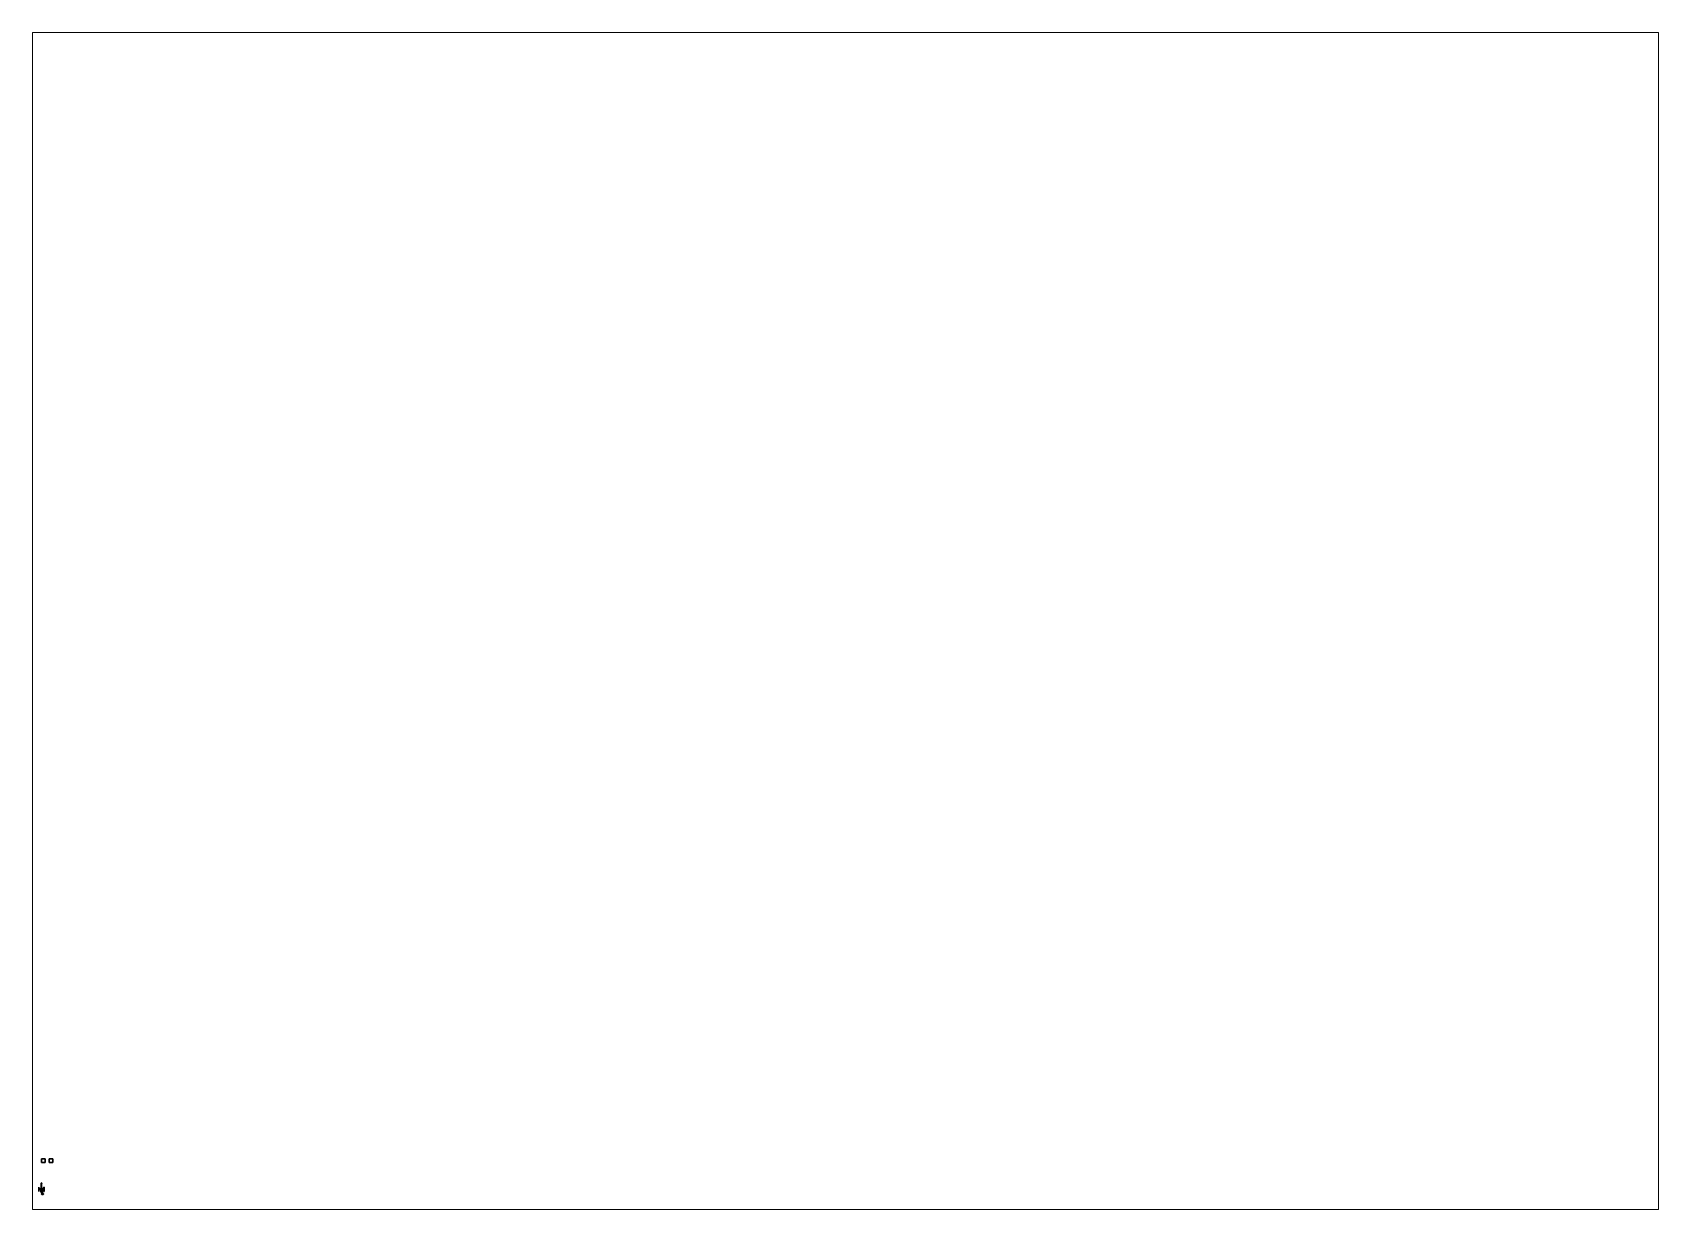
# Paper-space layout 'Layout1' of a CAD drawing. Header units: millimetres. Extents: x 28 to 251, y 20 to 181.
# The model-space entities are those that its viewports show. They can reach past a viewport. Long polylines and large blocks are cut down to what shows.
import ezdxf

# ---------------------------------------------------------------- set-up
doc = ezdxf.new("R2010")
doc.units = ezdxf.units.MM
for name, color, linetype in [('gun', 1, 'Continuous'), ('sleeve', 5, 'Continuous'), ('trail', 6, 'Continuous'), ('turret', 2, 'Continuous'), ('wheels', 2, 'Continuous')]:
    doc.layers.add(name, color=color, linetype=linetype)

msp = doc.modelspace()

# ---------------------------------------------------------------- linework, layer by layer
for points in [[(1, 8, -0.09), (1, 8, -1.09), (0, 8, -1.09), (0, 8, -0.09)], [(1, 8, -1.09), (1, 7, -1.09), (0, 7, -1.09), (0, 8, -1.09)], [(0, 8, -1.09), (0, 7, -1.09), (0, 7, -0.09), (0, 8, -0.09)], [(0, 8, -0.09), (0, 7, -0.09), (1, 7, -0.09), (1, 8, -0.09)], [(0, 7, -0.09), (0, 7, -1.09), (1, 7, -1.09), (1, 7, -0.09)], [(1, 7, -0.09), (1, 7, -1.09), (1, 8, -1.09), (1, 8, -0.09)], [(3, 8, -1.09), (3, 7, -1.09), (2, 7, -1.09), (2, 8, -1.09)], [(2, 8, -1.09), (2, 7, -1.09), (3, 7, -1.09), (3, 8, -1.09)], [(-0.47, 0.03, 0.58), (-0.48, 0.04, 0.55), (-0.6, 0.04, 0.55), (-0.6, 0.03, 0.58)], [(-0.48, 0.04, 0.55), (-0.47, 0.03, 0.52), (-0.6, 0.03, 0.52), (-0.6, 0.04, 0.55)], [(-0.6, 0, 0.59), (-0.6, 0.03, 0.58), (-0.6, 0.04, 0.55), (-0.6, -0.03, 0.58)], [(-0.6, -0.03, 0.58), (-0.6, 0.04, 0.55), (-0.6, 0.03, 0.52), (-0.6, -0.04, 0.55)], [(-0.44, 0, 0.59), (-0.47, 0.03, 0.58), (-0.6, 0.03, 0.58), (-0.6, 0, 0.59)], [(-0.47, 0.03, 0.52), (-0.44, 0, 0.51), (-0.6, 0, 0.51), (-0.6, 0.03, 0.52)], [(-0.6, -0.04, 0.55), (-0.6, 0.03, 0.52), (-0.6, 0, 0.51), (-0.6, -0.03, 0.52)], [(-0.44, 0, 0.51), (-0.41, -0.03, 0.52), (-0.6, -0.03, 0.52), (-0.6, 0, 0.51)], [(0.55, 0.17, 0.58), (0.55, 0.18, 0.55), (-0.55, 0.18, 0.55), (-0.55, 0.17, 0.58)], [(0.55, 0.18, 0.55), (0.55, 0.17, 0.52), (-0.55, 0.17, 0.52), (-0.55, 0.18, 0.55)], [(-0.55, 0.14, 0.59), (-0.55, 0.17, 0.58), (-0.55, 0.18, 0.55), (-0.55, 0.11, 0.58)], [(-0.55, 0.11, 0.58), (-0.55, 0.18, 0.55), (-0.55, 0.17, 0.52), (-0.55, 0.1, 0.55)], [(0.55, 0.14, 0.59), (0.55, 0.17, 0.58), (-0.55, 0.17, 0.58), (-0.55, 0.14, 0.59)], [(0.55, 0.17, 0.52), (0.55, 0.14, 0.51), (-0.55, 0.14, 0.51), (-0.55, 0.17, 0.52)], [(-0.55, 0.1, 0.55), (-0.55, 0.17, 0.52), (-0.55, 0.14, 0.51), (-0.55, 0.11, 0.52)], [(0.55, 0.11, 0.58), (0.55, 0.14, 0.59), (-0.55, 0.14, 0.59), (-0.55, 0.11, 0.58)], [(0.55, 0.14, 0.51), (0.55, 0.11, 0.52), (-0.55, 0.11, 0.52), (-0.55, 0.14, 0.51)], [(0.55, 0.1, 0.55), (0.55, 0.11, 0.58), (-0.55, 0.11, 0.58), (-0.55, 0.1, 0.55)], [(0.55, 0.11, 0.52), (0.55, 0.1, 0.55), (-0.55, 0.1, 0.55), (-0.55, 0.11, 0.52)], [(-0.47, 0.11, 0.58), (-0.48, 0.1, 0.55), (-0.48, 0.04, 0.55), (-0.47, 0.03, 0.58)], [(-0.48, 0.1, 0.55), (-0.47, 0.11, 0.52), (-0.47, 0.03, 0.52), (-0.48, 0.04, 0.55)], [(-0.44, 0.14, 0.59), (-0.47, 0.11, 0.58), (-0.47, 0.03, 0.58), (-0.44, 0, 0.59)], [(-0.47, 0.11, 0.52), (-0.44, 0.14, 0.51), (-0.44, 0, 0.51), (-0.47, 0.03, 0.52)], [(-0.41, 0.11, 0.58), (-0.44, 0.14, 0.59), (-0.44, 0, 0.59), (-0.41, -0.03, 0.58)], [(-0.44, 0.14, 0.51), (-0.41, 0.11, 0.52), (-0.41, -0.03, 0.52), (-0.44, 0, 0.51)], [(-0.4, 0.1, 0.55), (-0.41, 0.11, 0.58), (-0.41, -0.03, 0.58), (-0.4, -0.04, 0.55)], [(-0.41, 0.11, 0.52), (-0.4, 0.1, 0.55), (-0.4, -0.04, 0.55), (-0.41, -0.03, 0.52)], [(-0.08, 0.08, 0.48), (-0.11, 0, 0.48), (-0.11, 0, 0.9), (-0.08, 0.08, 0.9)], [(-0.11, 0, 0.48), (-0.08, -0.08, 0.48), (-0.08, -0.08, 0.9), (-0.11, 0, 0.9)], [(0, 0.11, 0.48), (-0.08, 0.08, 0.48), (-0.08, 0.08, 0.9), (0, 0.11, 0.9)], [(0.08, 0.08, 0.48), (0, 0.11, 0.48), (0, 0.11, 0.9), (0.08, 0.08, 0.9)], [(0.11, 0, 0.48), (0.08, 0.08, 0.48), (0.08, 0.08, 0.9), (0.11, 0, 0.9)], [(0.08, -0.08, 0.48), (0.11, 0, 0.48), (0.11, 0, 0.9), (0.08, -0.08, 0.9)], [(0.4, 0.1, 0.55), (0.41, 0.11, 0.52), (0.41, -0.03, 0.52), (0.4, -0.04, 0.55)], [(0.41, 0.11, 0.58), (0.4, 0.1, 0.55), (0.4, -0.04, 0.55), (0.41, -0.03, 0.58)], [(0.41, 0.11, 0.52), (0.44, 0.14, 0.51), (0.44, 0, 0.51), (0.41, -0.03, 0.52)], [(0.44, 0.14, 0.59), (0.41, 0.11, 0.58), (0.41, -0.03, 0.58), (0.44, 0, 0.59)], [(0.44, 0, 0.59), (0.41, -0.03, 0.58), (0.6, -0.03, 0.58), (0.6, 0, 0.59)], [(0.44, 0.14, 0.51), (0.47, 0.11, 0.52), (0.47, 0.03, 0.52), (0.44, 0, 0.51)], [(0.47, 0.11, 0.58), (0.44, 0.14, 0.59), (0.44, 0, 0.59), (0.47, 0.03, 0.58)], [(0.44, 0, 0.51), (0.47, 0.03, 0.52), (0.6, 0.03, 0.52), (0.6, 0, 0.51)], [(0.47, 0.03, 0.58), (0.44, 0, 0.59), (0.6, 0, 0.59), (0.6, 0.03, 0.58)], [(0.47, 0.11, 0.52), (0.48, 0.1, 0.55), (0.48, 0.04, 0.55), (0.47, 0.03, 0.52)], [(0.48, 0.1, 0.55), (0.47, 0.11, 0.58), (0.47, 0.03, 0.58), (0.48, 0.04, 0.55)], [(0.47, 0.03, 0.52), (0.48, 0.04, 0.55), (0.6, 0.04, 0.55), (0.6, 0.03, 0.52)], [(0.48, 0.04, 0.55), (0.47, 0.03, 0.58), (0.6, 0.03, 0.58), (0.6, 0.04, 0.55)], [(0.55, 0.17, 0.58), (0.55, 0.14, 0.59), (0.55, 0.11, 0.58), (0.55, 0.18, 0.55)], [(0.55, 0.18, 0.55), (0.55, 0.11, 0.58), (0.55, 0.1, 0.55), (0.55, 0.17, 0.52)], [(0.55, 0.17, 0.52), (0.55, 0.1, 0.55), (0.55, 0.11, 0.52), (0.55, 0.14, 0.51)], [(0.6, 0.03, 0.58), (0.6, 0, 0.59), (0.6, -0.03, 0.58), (0.6, 0.04, 0.55)], [(0.6, 0.04, 0.55), (0.6, -0.03, 0.58), (0.6, -0.04, 0.55), (0.6, 0.03, 0.52)], [(0.6, 0.03, 0.52), (0.6, -0.04, 0.55), (0.6, -0.03, 0.52), (0.6, 0, 0.51)], [(-0.41, -0.03, 0.58), (-0.44, 0, 0.59), (-0.6, 0, 0.59), (-0.6, -0.03, 0.58)], [(-0.4, -0.04, 0.55), (-0.41, -0.03, 0.58), (-0.6, -0.03, 0.58), (-0.6, -0.04, 0.55)], [(-0.41, -0.03, 0.52), (-0.4, -0.04, 0.55), (-0.6, -0.04, 0.55), (-0.6, -0.03, 0.52)], [(-0.08, -0.08, 0.48), (0, -0.11, 0.48), (0, -0.11, 0.9), (-0.08, -0.08, 0.9)], [(0, -0.11, 0.48), (0.08, -0.08, 0.48), (0.08, -0.08, 0.9), (0, -0.11, 0.9)], [(0.4, -0.04, 0.55), (0.41, -0.03, 0.52), (0.6, -0.03, 0.52), (0.6, -0.04, 0.55)], [(0.41, -0.03, 0.58), (0.4, -0.04, 0.55), (0.6, -0.04, 0.55), (0.6, -0.03, 0.58)], [(0.41, -0.03, 0.52), (0.44, 0, 0.51), (0.6, 0, 0.51), (0.6, -0.03, 0.52)]]:
    msp.add_3dface(points)
at = {"layer": 'gun'}
for points in [[(-0.01, 1.73, 1.42), (-0.02, 1.73, 1.4), (-0.04, 1.71, 1.4), (-0.02, 1.71, 1.44)], [(-0.02, 1.73, 1.4), (-0.01, 1.73, 1.38), (-0.02, 1.71, 1.36), (-0.04, 1.71, 1.4)], [(-0.01, 1.62, 1.38), (-0.02, 1.62, 1.4), (-0.04, 1.71, 1.4), (-0.02, 1.71, 1.36)], [(-0.02, 1.62, 1.4), (-0.01, 1.62, 1.42), (-0.02, 1.71, 1.44), (-0.04, 1.71, 1.4)], [(-0.02, 1.01, 1.37), (-0.03, 1.01, 1.4), (-0.02, 1.62, 1.4), (-0.01, 1.62, 1.38)], [(-0.03, 1.01, 1.4), (-0.02, 1.01, 1.43), (-0.01, 1.62, 1.42), (-0.02, 1.62, 1.4)], [(-0.02, 1.01, 1.43), (-0.03, 1.01, 1.4), (-0.03, 0.59, 1.4), (-0.02, 0.59, 1.43)], [(-0.03, 1.01, 1.4), (-0.02, 1.01, 1.37), (-0.02, 0.59, 1.37), (-0.03, 0.59, 1.4)], [(0.01, 1.73, 1.42), (-0.01, 1.73, 1.42), (-0.02, 1.71, 1.44), (0.02, 1.71, 1.44)], [(-0.01, 1.73, 1.38), (0.01, 1.73, 1.38), (0.02, 1.71, 1.36), (-0.02, 1.71, 1.36)], [(0.02, 1.73, 1.4), (-0.02, 1.73, 1.4), (-0.01, 1.73, 1.42), (0.01, 1.73, 1.42)], [(0.01, 1.73, 1.38), (-0.01, 1.73, 1.38), (-0.02, 1.73, 1.4), (0.02, 1.73, 1.4)], [(0.01, 1.62, 1.38), (-0.01, 1.62, 1.38), (-0.02, 1.71, 1.36), (0.02, 1.71, 1.36)], [(-0.01, 1.62, 1.42), (0.01, 1.62, 1.42), (0.02, 1.71, 1.44), (-0.02, 1.71, 1.44)], [(-0.02, 1.01, 1.43), (0.01, 1.01, 1.43), (0.01, 1.62, 1.42), (-0.01, 1.62, 1.42)], [(-0.02, 1.01, 1.37), (0.01, 1.01, 1.37), (0.01, 0.59, 1.37), (-0.02, 0.59, 1.37)], [(0.01, 1.01, 1.37), (-0.02, 1.01, 1.37), (-0.01, 1.62, 1.38), (0.01, 1.62, 1.38)], [(0.01, 1.01, 1.43), (-0.02, 1.01, 1.43), (-0.02, 0.59, 1.43), (0.01, 0.59, 1.43)], [(0.02, 1.73, 1.4), (0.01, 1.73, 1.42), (0.02, 1.71, 1.44), (0.04, 1.71, 1.4)], [(0.01, 1.73, 1.38), (0.02, 1.73, 1.4), (0.04, 1.71, 1.4), (0.02, 1.71, 1.36)], [(0.02, 1.62, 1.4), (0.01, 1.62, 1.38), (0.02, 1.71, 1.36), (0.04, 1.71, 1.4)], [(0.01, 1.62, 1.42), (0.02, 1.62, 1.4), (0.04, 1.71, 1.4), (0.02, 1.71, 1.44)], [(0.03, 1.01, 1.4), (0.01, 1.01, 1.37), (0.01, 1.62, 1.38), (0.02, 1.62, 1.4)], [(0.01, 1.01, 1.43), (0.03, 1.01, 1.4), (0.02, 1.62, 1.4), (0.01, 1.62, 1.42)], [(0.03, 1.01, 1.4), (0.01, 1.01, 1.43), (0.01, 0.59, 1.43), (0.03, 0.59, 1.4)], [(0.01, 1.01, 1.37), (0.03, 1.01, 1.4), (0.03, 0.59, 1.4), (0.01, 0.59, 1.37)]]:
    msp.add_3dface(points, dxfattribs=at)
at = {"layer": 'sleeve'}
for points in [[(-0.09, 0.5, 1.39), (-0.1, 0.5, 1.36), (-0.1, -0.12, 1.36), (-0.09, -0.12, 1.39)], [(-0.1, 0.5, 1.36), (-0.09, 0.5, 1.33), (-0.09, -0.12, 1.33), (-0.1, -0.12, 1.36)], [(-0.03, 0.5, 1.33), (-0.1, 0.5, 1.36), (-0.09, 0.5, 1.39), (-0.02, 0.5, 1.36)], [(-0.06, 0.5, 1.32), (-0.09, 0.5, 1.33), (-0.1, 0.5, 1.36), (-0.03, 0.5, 1.33)], [(-0.06, 0.5, 1.4), (-0.09, 0.5, 1.39), (-0.09, -0.12, 1.39), (-0.06, -0.12, 1.4)], [(-0.09, 0.5, 1.33), (-0.06, 0.5, 1.32), (-0.06, -0.12, 1.32), (-0.09, -0.12, 1.33)], [(-0.02, 0.5, 1.36), (-0.09, 0.5, 1.39), (-0.06, 0.5, 1.4), (-0.03, 0.5, 1.39)], [(0.08, 0.37, 1.34), (0.08, 0.37, 1.29), (-0.08, 0.37, 1.29), (-0.08, 0.37, 1.34)], [(-0.08, 0.37, 1.29), (-0.08, -0.08, 1.25), (-0.08, -0.08, 1.34), (-0.08, 0.37, 1.34)], [(0.08, 0.37, 1.29), (0.08, -0.08, 1.25), (-0.08, -0.08, 1.25), (-0.08, 0.37, 1.29)], [(-0.08, 0.37, 1.34), (-0.08, -0.08, 1.34), (0.08, -0.08, 1.34), (0.08, 0.37, 1.34)], [(-0.03, 0.5, 1.39), (-0.06, 0.5, 1.4), (-0.06, -0.12, 1.4), (-0.03, -0.12, 1.39)], [(-0.06, 0.5, 1.32), (-0.03, 0.5, 1.33), (-0.03, -0.12, 1.33), (-0.06, -0.12, 1.32)], [(-0.05, -0.08, 1.06), (-0.05, 0.03, 1.12), (0.05, 0.03, 1.12), (0.05, -0.08, 1.06)], [(-0.05, -0.03, 1.2), (-0.05, 0.03, 1.12), (-0.05, -0.08, 1.06), (-0.05, -0.16, 1.12)], [(0.05, -0.03, 1.2), (0.05, 0.03, 1.12), (-0.05, 0.03, 1.12), (-0.05, -0.03, 1.2)], [(-0.04, 1.07, 1.35), (-0.04, 1.02, 1.35), (-0.04, 1.02, 1.42), (-0.04, 1.07, 1.42)], [(0.04, 1.07, 1.42), (0.04, 1.07, 1.35), (-0.04, 1.07, 1.35), (-0.04, 1.07, 1.42)], [(0.02, 1.07, 1.45), (0.04, 1.07, 1.42), (-0.04, 1.07, 1.42), (-0.02, 1.07, 1.45)], [(-0.04, 1.07, 1.42), (-0.04, 1.02, 1.42), (-0.02, 1.02, 1.45), (-0.02, 1.07, 1.45)], [(-0.02, 1.07, 1.32), (-0.04, 1.07, 1.35), (0.04, 1.07, 1.35), (0.02, 1.07, 1.32)], [(-0.02, 1.02, 1.32), (-0.04, 1.02, 1.35), (-0.04, 1.07, 1.35), (-0.02, 1.07, 1.32)], [(-0.04, 1.02, 1.42), (-0.04, 1.02, 1.35), (0.04, 1.02, 1.35), (0.04, 1.02, 1.42)], [(-0.02, 1.02, 1.45), (-0.04, 1.02, 1.42), (0.04, 1.02, 1.42), (0.02, 1.02, 1.45)], [(0.02, 1.02, 1.32), (0.04, 1.02, 1.35), (-0.04, 1.02, 1.35), (-0.02, 1.02, 1.32)], [(-0.03, 0.59, 1.43), (-0.04, 0.59, 1.4), (-0.04, -0.08, 1.4), (-0.03, -0.08, 1.43)], [(-0.04, 0.59, 1.4), (-0.03, 0.59, 1.37), (-0.03, -0.08, 1.37), (-0.04, -0.08, 1.4)], [(0.03, 0.59, 1.37), (-0.04, 0.59, 1.4), (-0.03, 0.59, 1.43), (0.04, 0.59, 1.4)], [(0, 0.59, 1.36), (-0.03, 0.59, 1.37), (-0.04, 0.59, 1.4), (0.03, 0.59, 1.37)], [(0, 0.59, 1.44), (-0.03, 0.59, 1.43), (-0.03, -0.08, 1.43), (0, -0.08, 1.44)], [(-0.03, 0.59, 1.37), (0, 0.59, 1.36), (0, -0.08, 1.36), (-0.03, -0.08, 1.37)], [(0.04, 0.59, 1.4), (-0.03, 0.59, 1.43), (0, 0.59, 1.44), (0.03, 0.59, 1.43)], [(-0.02, 0.5, 1.36), (-0.03, 0.5, 1.39), (-0.03, -0.12, 1.39), (-0.02, -0.12, 1.36)], [(-0.03, 0.5, 1.33), (-0.02, 0.5, 1.36), (-0.02, -0.12, 1.36), (-0.03, -0.12, 1.33)], [(0.03, 0, 1.99), (0.03, -0.04, 1.89), (-0.03, -0.04, 1.89), (-0.03, 0, 1.99)], [(-0.03, -0.04, 1.89), (-0.03, -0.29, 1.98), (-0.03, -0.25, 2.07), (-0.03, 0, 1.99)], [(-0.03, 0, 1.99), (-0.03, -0.25, 2.07), (0.03, -0.25, 2.07), (0.03, 0, 1.99)], [(-0.02, 1.07, 1.45), (-0.02, 1.02, 1.45), (0.02, 1.02, 1.45), (0.02, 1.07, 1.45)], [(0.02, 1.07, 1.32), (0.02, 1.02, 1.32), (-0.02, 1.02, 1.32), (-0.02, 1.07, 1.32)], [(0, 1.13, 1.36), (-0.02, 1.13, 1.35), (-0.02, -0.08, 1.35), (0, -0.08, 1.36)], [(-0.02, 1.13, 1.35), (0, 1.13, 1.33), (0, -0.08, 1.33), (-0.02, -0.08, 1.35)], [(0.01, 1.13, 1.35), (0, 1.13, 1.33), (-0.02, 1.13, 1.35), (0, 1.13, 1.36)], [(0.01, 1.13, 1.35), (0, 1.13, 1.36), (0, -0.08, 1.36), (0.01, -0.08, 1.35)], [(0, 1.13, 1.33), (0.01, 1.13, 1.35), (0.01, -0.08, 1.35), (0, -0.08, 1.33)], [(0.03, 0.59, 1.43), (0, 0.59, 1.44), (0, -0.08, 1.44), (0.03, -0.08, 1.43)], [(0, 0.59, 1.36), (0.03, 0.59, 1.37), (0.03, -0.08, 1.37), (0, -0.08, 1.36)], [(0.02, 1.02, 1.45), (0.04, 1.02, 1.42), (0.04, 1.07, 1.42), (0.02, 1.07, 1.45)], [(0.04, 1.07, 1.35), (0.04, 1.02, 1.35), (0.02, 1.02, 1.32), (0.02, 1.07, 1.32)], [(0.03, 0.5, 1.39), (0.02, 0.5, 1.36), (0.02, -0.12, 1.36), (0.03, -0.12, 1.39)], [(0.02, 0.5, 1.36), (0.03, 0.5, 1.33), (0.03, -0.12, 1.33), (0.02, -0.12, 1.36)], [(0.06, 0.5, 1.32), (0.03, 0.5, 1.33), (0.02, 0.5, 1.36), (0.09, 0.5, 1.33)], [(0.09, 0.5, 1.33), (0.02, 0.5, 1.36), (0.03, 0.5, 1.39), (0.1, 0.5, 1.36)], [(0.04, 0.59, 1.4), (0.03, 0.59, 1.43), (0.03, -0.08, 1.43), (0.04, -0.08, 1.4)], [(0.03, 0.59, 1.37), (0.04, 0.59, 1.4), (0.04, -0.08, 1.4), (0.03, -0.08, 1.37)], [(0.06, 0.5, 1.4), (0.03, 0.5, 1.39), (0.03, -0.12, 1.39), (0.06, -0.12, 1.4)], [(0.03, 0.5, 1.33), (0.06, 0.5, 1.32), (0.06, -0.12, 1.32), (0.03, -0.12, 1.33)], [(0.1, 0.5, 1.36), (0.03, 0.5, 1.39), (0.06, 0.5, 1.4), (0.09, 0.5, 1.39)], [(0.03, -0.25, 2.07), (0.03, -0.29, 1.98), (0.03, -0.04, 1.89), (0.03, 0, 1.99)], [(0.04, 1.02, 1.42), (0.04, 1.02, 1.35), (0.04, 1.07, 1.35), (0.04, 1.07, 1.42)], [(0.05, -0.08, 1.06), (0.05, 0.03, 1.12), (0.05, -0.03, 1.2), (0.05, -0.16, 1.12)], [(0.09, 0.5, 1.39), (0.06, 0.5, 1.4), (0.06, -0.12, 1.4), (0.09, -0.12, 1.39)], [(0.06, 0.5, 1.32), (0.09, 0.5, 1.33), (0.09, -0.12, 1.33), (0.06, -0.12, 1.32)], [(0.08, -0.08, 1.34), (0.08, -0.08, 1.25), (0.08, 0.37, 1.29), (0.08, 0.37, 1.34)], [(0.1, 0.5, 1.36), (0.09, 0.5, 1.39), (0.09, -0.12, 1.39), (0.1, -0.12, 1.36)], [(0.09, 0.5, 1.33), (0.1, 0.5, 1.36), (0.1, -0.12, 1.36), (0.09, -0.12, 1.33)], [(-0.08, -0.08, 1.23), (-0.08, -0.75, 1.23), (-0.08, -0.75, 1.44), (-0.08, -0.08, 1.44)], [(0.08, -0.08, 1.44), (0.08, -0.08, 1.23), (-0.08, -0.08, 1.23), (-0.08, -0.08, 1.44)], [(0.08, -0.08, 1.23), (0.08, -0.75, 1.23), (-0.08, -0.75, 1.23), (-0.08, -0.08, 1.23)], [(-0.08, -0.08, 1.44), (-0.08, -0.75, 1.44), (0.08, -0.75, 1.44), (0.08, -0.08, 1.44)], [(-0.08, -0.75, 1.44), (-0.08, -0.75, 1.23), (0.08, -0.75, 1.23), (0.08, -0.75, 1.44)], [(0.05, -0.16, 1.12), (0.05, -0.03, 1.2), (-0.05, -0.03, 1.2), (-0.05, -0.16, 1.12)], [(-0.05, -0.16, 1.12), (-0.05, -0.08, 1.06), (-0.05, -0.18, 1.04), (-0.05, -0.22, 1.11)], [(-0.05, -0.18, 1.04), (-0.05, -0.08, 1.06), (0.05, -0.08, 1.06), (0.05, -0.18, 1.04)], [(0.05, -0.21, 1.23), (0.05, -0.16, 1.12), (-0.05, -0.16, 1.12), (-0.05, -0.21, 1.23)], [(-0.05, -0.21, 1.23), (-0.05, -0.16, 1.12), (-0.05, -0.22, 1.11), (-0.05, -0.26, 1.23)], [(-0.05, -0.22, 1.11), (-0.05, -0.18, 1.04), (-0.05, -0.38, 1.04), (-0.05, -0.36, 1.11)], [(-0.05, -0.38, 1.04), (-0.05, -0.18, 1.04), (0.05, -0.18, 1.04), (0.05, -0.38, 1.04)], [(0.05, -0.36, 1.11), (0.05, -0.22, 1.11), (-0.05, -0.22, 1.11), (-0.05, -0.36, 1.11)], [(-0.05, -0.26, 1.23), (-0.05, -0.22, 1.11), (0.05, -0.22, 1.11), (0.05, -0.26, 1.23)], [(-0.05, -0.36, 1.11), (-0.05, -0.38, 1.04), (-0.05, -0.49, 1.06), (-0.05, -0.41, 1.11)], [(-0.05, -0.36, 1.23), (-0.05, -0.36, 1.11), (-0.05, -0.41, 1.11), (-0.05, -0.41, 1.23)], [(0.05, -0.36, 1.23), (0.05, -0.36, 1.11), (-0.05, -0.36, 1.11), (-0.05, -0.36, 1.23)], [(-0.05, -0.49, 1.06), (-0.05, -0.38, 1.04), (0.05, -0.38, 1.04), (0.05, -0.49, 1.06)], [(-0.05, -0.41, 1.11), (-0.05, -0.49, 1.06), (-0.05, -0.58, 1.1), (-0.05, -0.46, 1.11)], [(0.05, -0.46, 1.11), (0.05, -0.41, 1.11), (-0.05, -0.41, 1.11), (-0.05, -0.46, 1.11)], [(-0.05, -0.41, 1.23), (-0.05, -0.41, 1.11), (0.05, -0.41, 1.11), (0.05, -0.41, 1.23)], [(0.05, -0.59, 1.17), (0.05, -0.46, 1.11), (-0.05, -0.46, 1.11), (-0.05, -0.59, 1.17)], [(-0.05, -0.46, 1.11), (-0.05, -0.58, 1.1), (-0.05, -0.64, 1.15), (-0.05, -0.59, 1.17)], [(-0.05, -0.58, 1.1), (-0.05, -0.49, 1.06), (0.05, -0.49, 1.06), (0.05, -0.58, 1.1)], [(-0.05, -0.59, 1.17), (-0.05, -0.64, 1.15), (-0.05, -0.61, 1.23), (-0.05, -0.57, 1.23)], [(0.05, -0.57, 1.23), (0.05, -0.59, 1.17), (-0.05, -0.59, 1.17), (-0.05, -0.57, 1.23)], [(-0.05, -0.64, 1.15), (-0.05, -0.58, 1.1), (0.05, -0.58, 1.1), (0.05, -0.64, 1.15)], [(-0.05, -0.61, 1.23), (-0.05, -0.64, 1.15), (0.05, -0.64, 1.15), (0.05, -0.61, 1.23)], [(-0.03, -0.1, 1.64), (-0.03, -0.36, 1.74), (-0.03, -0.29, 1.98), (-0.03, -0.04, 1.89)], [(0.03, -0.04, 1.89), (0.03, -0.1, 1.64), (-0.03, -0.1, 1.64), (-0.03, -0.04, 1.89)], [(-0.03, -0.11, 1.44), (-0.03, -0.39, 1.44), (-0.03, -0.36, 1.74), (-0.03, -0.1, 1.64)], [(0.03, -0.1, 1.64), (0.03, -0.11, 1.44), (-0.03, -0.11, 1.44), (-0.03, -0.1, 1.64)], [(-0.03, -0.25, 2.07), (-0.03, -0.29, 1.98), (0.03, -0.29, 1.98), (0.03, -0.25, 2.07)], [(-0.03, -0.29, 1.98), (-0.03, -0.36, 1.74), (0.03, -0.36, 1.74), (0.03, -0.29, 1.98)], [(-0.03, -0.36, 1.74), (-0.03, -0.39, 1.44), (0.03, -0.39, 1.44), (0.03, -0.36, 1.74)], [(0.03, -0.29, 1.98), (0.03, -0.36, 1.74), (0.03, -0.1, 1.64), (0.03, -0.04, 1.89)], [(0.03, -0.36, 1.74), (0.03, -0.39, 1.44), (0.03, -0.11, 1.44), (0.03, -0.1, 1.64)], [(0.05, -0.18, 1.04), (0.05, -0.08, 1.06), (0.05, -0.16, 1.12), (0.05, -0.22, 1.11)], [(0.05, -0.22, 1.11), (0.05, -0.16, 1.12), (0.05, -0.21, 1.23), (0.05, -0.26, 1.23)], [(0.05, -0.38, 1.04), (0.05, -0.18, 1.04), (0.05, -0.22, 1.11), (0.05, -0.36, 1.11)], [(0.05, -0.49, 1.06), (0.05, -0.38, 1.04), (0.05, -0.36, 1.11), (0.05, -0.41, 1.11)], [(0.05, -0.41, 1.11), (0.05, -0.36, 1.11), (0.05, -0.36, 1.23), (0.05, -0.41, 1.23)], [(0.05, -0.58, 1.1), (0.05, -0.49, 1.06), (0.05, -0.41, 1.11), (0.05, -0.46, 1.11)], [(0.05, -0.64, 1.15), (0.05, -0.58, 1.1), (0.05, -0.46, 1.11), (0.05, -0.59, 1.17)], [(0.05, -0.61, 1.23), (0.05, -0.64, 1.15), (0.05, -0.59, 1.17), (0.05, -0.57, 1.23)], [(0.08, -0.75, 1.44), (0.08, -0.75, 1.23), (0.08, -0.08, 1.23), (0.08, -0.08, 1.44)]]:
    msp.add_3dface(points, dxfattribs=at)
at = {"layer": 'trail'}
for points in [[(-0.05, 1.6, 0.24), (-0.1, 1.54, 0.25), (-0.1, 1.54, 0.28), (-0.05, 1.6, 0.27)], [(0.05, 1.6, 0.24), (0.1, 1.54, 0.25), (-0.1, 1.54, 0.25), (-0.05, 1.6, 0.24)], [(-0.05, 1.6, 0.27), (-0.1, 1.54, 0.28), (0.1, 1.54, 0.28), (0.05, 1.6, 0.27)], [(-0.1, 1.49, 0.26), (-0.1, 1.54, 0.25), (0.1, 1.54, 0.25), (0.1, 1.49, 0.26)], [(0.1, 1.49, 0.3), (0.1, 1.54, 0.28), (-0.1, 1.54, 0.28), (-0.1, 1.49, 0.3)], [(-0.1, 1.54, 0.28), (-0.1, 1.54, 0.25), (-0.1, 1.49, 0.26), (-0.1, 1.49, 0.3)], [(0.1, 1.49, 0.26), (0.07, 1.45, 0.26), (-0.07, 1.45, 0.26), (-0.1, 1.49, 0.26)], [(-0.1, 1.49, 0.3), (-0.07, 1.45, 0.31), (0.07, 1.45, 0.31), (0.1, 1.49, 0.3)], [(-0.1, 1.49, 0.26), (-0.07, 1.45, 0.26), (-0.07, 1.45, 0.31), (-0.1, 1.49, 0.3)], [(0.04, 1.24, 0.35), (0.07, 1.45, 0.31), (-0.07, 1.45, 0.31), (-0.04, 1.24, 0.35)], [(-0.07, 1.45, 0.31), (-0.07, 1.45, 0.26), (-0.04, 1.24, 0.29), (-0.04, 1.24, 0.35)], [(-0.04, 1.24, 0.29), (-0.07, 1.45, 0.26), (0.07, 1.45, 0.26), (0.04, 1.24, 0.29)], [(0.05, 1.6, 0.27), (0.05, 1.6, 0.24), (-0.05, 1.6, 0.24), (-0.05, 1.6, 0.27)], [(-0.04, 1.24, 0.29), (-0.05, 0.14, 0.48), (-0.05, 0.14, 0.59), (-0.04, 1.24, 0.35)], [(0.04, 1.24, 0.29), (0.05, 0.14, 0.48), (-0.05, 0.14, 0.48), (-0.04, 1.24, 0.29)], [(-0.04, 1.24, 0.35), (-0.05, 0.14, 0.59), (0.05, 0.14, 0.59), (0.04, 1.24, 0.35)], [(0.05, 0, 0.59), (0.05, 0.14, 0.59), (-0.05, 0.14, 0.59), (-0.05, 0, 0.59)], [(-0.05, 0, 0.48), (-0.05, 0.14, 0.48), (0.05, 0.14, 0.48), (0.05, 0, 0.48)], [(-0.05, 0.14, 0.59), (-0.05, 0.14, 0.48), (-0.05, 0, 0.48), (-0.05, 0, 0.59)], [(-0.01, 1.33, 0.4), (0, 1.32, 0.41), (0, 1.5, 0.37), (-0.01, 1.49, 0.36)], [(0, 1.5, 0.29), (-0.01, 1.49, 0.3), (-0.01, 1.49, 0.36), (0, 1.5, 0.37)], [(0, 1.34, 0.39), (-0.01, 1.33, 0.4), (-0.01, 1.49, 0.36), (0, 1.48, 0.35)], [(-0.01, 1.49, 0.3), (0, 1.48, 0.3), (0, 1.48, 0.35), (-0.01, 1.49, 0.36)], [(0, 1.34, 0.33), (-0.01, 1.33, 0.33), (-0.01, 1.33, 0.4), (0, 1.34, 0.39)], [(-0.01, 1.33, 0.33), (0, 1.32, 0.33), (0, 1.32, 0.41), (-0.01, 1.33, 0.4)], [(0, 1.32, 0.41), (0.01, 1.33, 0.4), (0.01, 1.49, 0.36), (0, 1.5, 0.37)], [(0.01, 1.49, 0.3), (0, 1.5, 0.29), (0, 1.5, 0.37), (0.01, 1.49, 0.36)], [(0.01, 1.33, 0.4), (0, 1.34, 0.39), (0, 1.48, 0.35), (0.01, 1.49, 0.36)], [(0, 1.48, 0.3), (0.01, 1.49, 0.3), (0.01, 1.49, 0.36), (0, 1.48, 0.35)], [(0.01, 1.33, 0.33), (0, 1.34, 0.33), (0, 1.34, 0.39), (0.01, 1.33, 0.4)], [(0, 1.32, 0.33), (0.01, 1.33, 0.33), (0.01, 1.33, 0.4), (0, 1.32, 0.41)], [(0.04, 1.24, 0.29), (0.07, 1.45, 0.26), (0.07, 1.45, 0.31), (0.04, 1.24, 0.35)], [(0.05, 0.14, 0.59), (0.05, 0.14, 0.48), (0.04, 1.24, 0.29), (0.04, 1.24, 0.35)], [(0.1, 1.54, 0.28), (0.1, 1.54, 0.25), (0.05, 1.6, 0.24), (0.05, 1.6, 0.27)], [(0.05, 0, 0.48), (0.05, 0.14, 0.48), (0.05, 0.14, 0.59), (0.05, 0, 0.59)], [(0.07, 1.45, 0.31), (0.07, 1.45, 0.26), (0.1, 1.49, 0.26), (0.1, 1.49, 0.3)], [(0.1, 1.49, 0.26), (0.1, 1.54, 0.25), (0.1, 1.54, 0.28), (0.1, 1.49, 0.3)]]:
    msp.add_3dface(points, dxfattribs=at)
at = {"layer": 'turret'}
for points in [[(0, 0.26, 1), (-0.18, 0.18, 1), (-0.26, 0, 1), (0.18, 0.18, 1)], [(-0.18, 0.18, 0.9), (-0.26, 0, 0.9), (-0.26, 0, 1), (-0.18, 0.18, 1)], [(0.18, 0.18, 1), (-0.26, 0, 1), (-0.18, -0.18, 1), (0.26, 0, 1)], [(-0.26, 0, 0.9), (-0.18, -0.18, 0.9), (-0.18, -0.18, 1), (-0.26, 0, 1)], [(0, 0.26, 0.9), (-0.18, 0.18, 0.9), (-0.18, 0.18, 1), (0, 0.26, 1)], [(-0.17, 0.19, 1), (-0.17, -0.11, 1), (-0.17, -0.16, 1.11), (-0.17, 0, 1.18)], [(-0.08, 0, 1.18), (-0.08, 0.19, 1), (-0.17, 0.19, 1), (-0.17, 0, 1.18)], [(-0.17, 0, 1.18), (-0.17, -0.16, 1.11), (-0.17, -0.36, 1.21), (-0.17, -0.31, 1.33)], [(-0.08, -0.31, 1.33), (-0.08, 0, 1.18), (-0.17, 0, 1.18), (-0.17, -0.31, 1.33)], [(-0.08, -0.16, 1.11), (-0.08, -0.11, 1), (-0.08, 0.19, 1), (-0.08, 0, 1.18)], [(-0.08, -0.36, 1.21), (-0.08, -0.16, 1.11), (-0.08, 0, 1.18), (-0.08, -0.31, 1.33)], [(0.18, 0.18, 0.9), (0, 0.26, 0.9), (0, 0.26, 1), (0.18, 0.18, 1)], [(0.08, 0.19, 1), (0.08, -0.11, 1), (0.08, -0.16, 1.11), (0.08, 0, 1.18)], [(0.17, 0, 1.18), (0.17, 0.19, 1), (0.08, 0.19, 1), (0.08, 0, 1.18)], [(0.08, 0, 1.18), (0.08, -0.16, 1.11), (0.08, -0.36, 1.21), (0.08, -0.31, 1.33)], [(0.17, -0.31, 1.33), (0.17, 0, 1.18), (0.08, 0, 1.18), (0.08, -0.31, 1.33)], [(0.17, -0.16, 1.11), (0.17, -0.11, 1), (0.17, 0.19, 1), (0.17, 0, 1.18)], [(0.17, -0.36, 1.21), (0.17, -0.16, 1.11), (0.17, 0, 1.18), (0.17, -0.31, 1.33)], [(0.26, 0, 0.9), (0.18, 0.18, 0.9), (0.18, 0.18, 1), (0.26, 0, 1)], [(0.18, -0.18, 0.9), (0.26, 0, 0.9), (0.26, 0, 1), (0.18, -0.18, 1)], [(0.26, 0, 1), (-0.18, -0.18, 1), (0, -0.26, 1), (0.18, -0.18, 1)], [(-0.18, -0.18, 0.9), (0, -0.26, 0.9), (0, -0.26, 1), (-0.18, -0.18, 1)], [(-0.17, -0.16, 1.11), (-0.17, -0.11, 1), (-0.08, -0.11, 1), (-0.08, -0.16, 1.11)], [(-0.17, -0.36, 1.21), (-0.17, -0.16, 1.11), (-0.08, -0.16, 1.11), (-0.08, -0.36, 1.21)], [(-0.17, -0.31, 1.33), (-0.17, -0.36, 1.21), (-0.17, -0.46, 1.22), (-0.17, -0.46, 1.35)], [(-0.08, -0.32, 1.4), (-0.08, -0.31, 1.33), (-0.17, -0.31, 1.33), (-0.17, -0.32, 1.4)], [(-0.17, -0.4, 1.41), (-0.17, -0.32, 1.4), (-0.17, -0.31, 1.33), (-0.17, -0.46, 1.35)], [(-0.08, -0.4, 1.41), (-0.08, -0.32, 1.4), (-0.17, -0.32, 1.4), (-0.17, -0.4, 1.41)], [(-0.17, -0.46, 1.22), (-0.17, -0.36, 1.21), (-0.08, -0.36, 1.21), (-0.08, -0.46, 1.22)], [(-0.08, -0.46, 1.35), (-0.08, -0.4, 1.41), (-0.17, -0.4, 1.41), (-0.17, -0.46, 1.35)], [(-0.17, -0.46, 1.35), (-0.17, -0.46, 1.22), (-0.17, -0.74, 1.28), (-0.17, -0.74, 1.35)], [(-0.17, -0.74, 1.28), (-0.17, -0.46, 1.22), (-0.08, -0.46, 1.22), (-0.08, -0.74, 1.28)], [(-0.08, -0.74, 1.35), (-0.08, -0.46, 1.35), (-0.17, -0.46, 1.35), (-0.17, -0.74, 1.35)], [(-0.17, -0.74, 1.35), (-0.17, -0.74, 1.28), (-0.08, -0.74, 1.28), (-0.08, -0.74, 1.35)], [(-0.08, -0.46, 1.22), (-0.08, -0.36, 1.21), (-0.08, -0.31, 1.33), (-0.08, -0.46, 1.35)], [(-0.08, -0.46, 1.35), (-0.08, -0.31, 1.33), (-0.08, -0.32, 1.4), (-0.08, -0.4, 1.41)], [(-0.08, -0.74, 1.28), (-0.08, -0.46, 1.22), (-0.08, -0.46, 1.35), (-0.08, -0.74, 1.35)], [(0, -0.26, 0.9), (0.18, -0.18, 0.9), (0.18, -0.18, 1), (0, -0.26, 1)], [(0.08, -0.22, 1), (0.08, -0.22, 0.98), (0, -0.24, 0.98), (0, -0.24, 1)], [(0.08, -0.22, 0.98), (0.14, -0.5, 0.98), (0.06, -0.5, 0.98), (0, -0.24, 0.98)], [(0, -0.24, 1), (0.06, -0.5, 1), (0.14, -0.5, 1), (0.08, -0.22, 1)], [(0, -0.24, 0.98), (0.06, -0.5, 0.98), (0.06, -0.5, 1), (0, -0.24, 1)], [(0.05, -1.19, 0.91), (0.17, -1.04, 0.91), (0.4, -1.04, 0.91), (0.53, -1.19, 0.91)], [(0.4, -1.04, 0.93), (0.17, -1.04, 0.93), (0.05, -1.19, 0.93), (0.53, -1.19, 0.93)], [(0.05, -1.19, 0.93), (0.17, -1.04, 0.93), (0.17, -1.04, 0.91), (0.05, -1.19, 0.91)], [(0.05, -1.22, 0.93), (0.53, -1.22, 0.93), (0.53, -1.19, 0.93), (0.05, -1.19, 0.93)], [(0.53, -1.19, 0.91), (0.53, -1.22, 0.91), (0.05, -1.22, 0.91), (0.05, -1.19, 0.91)], [(0.05, -1.19, 0.91), (0.05, -1.22, 0.91), (0.05, -1.22, 0.93), (0.05, -1.19, 0.93)], [(0.13, -1.32, 0.93), (0.45, -1.32, 0.93), (0.53, -1.22, 0.93), (0.05, -1.22, 0.93)], [(0.53, -1.22, 0.91), (0.45, -1.32, 0.91), (0.13, -1.32, 0.91), (0.05, -1.22, 0.91)], [(0.05, -1.22, 0.91), (0.13, -1.32, 0.91), (0.13, -1.32, 0.93), (0.05, -1.22, 0.93)], [(0.06, -0.5, 1), (0.06, -0.5, 0.98), (0.14, -0.5, 0.98), (0.14, -0.5, 1)], [(0.06, -0.5, 1), (0.09, -0.62, 0.96), (0.17, -0.62, 0.96), (0.14, -0.5, 1)], [(0.06, -0.5, 0.98), (0.09, -0.6, 0.94), (0.09, -0.62, 0.96), (0.06, -0.5, 1)], [(0.14, -0.5, 1), (0.14, -0.5, 0.98), (0.06, -0.5, 0.98), (0.06, -0.5, 1)], [(0.14, -0.5, 0.98), (0.17, -0.6, 0.94), (0.09, -0.6, 0.94), (0.06, -0.5, 0.98)], [(0.09, -0.62, 1.35), (0.07, -0.66, 1.35), (0.07, -0.66, 1.5), (0.09, -0.62, 1.5)], [(0.19, -0.66, 1.5), (0.09, -0.62, 1.5), (0.07, -0.66, 1.5), (0.17, -0.7, 1.5)], [(0.07, -0.66, 1.35), (0.09, -0.7, 1.35), (0.09, -0.7, 1.5), (0.07, -0.66, 1.5)], [(0.17, -0.7, 1.5), (0.07, -0.66, 1.5), (0.09, -0.7, 1.5), (0.13, -0.72, 1.5)], [(0.08, -0.16, 1.11), (0.08, -0.11, 1), (0.17, -0.11, 1), (0.17, -0.16, 1.11)], [(0.08, -0.36, 1.21), (0.08, -0.16, 1.11), (0.17, -0.16, 1.11), (0.17, -0.36, 1.21)], [(0.14, -0.5, 1), (0.14, -0.5, 0.98), (0.08, -0.22, 0.98), (0.08, -0.22, 1)], [(0.08, -0.31, 1.33), (0.08, -0.36, 1.21), (0.08, -0.46, 1.22), (0.08, -0.46, 1.35)], [(0.17, -0.32, 1.4), (0.17, -0.31, 1.33), (0.08, -0.31, 1.33), (0.08, -0.32, 1.4)], [(0.08, -0.4, 1.41), (0.08, -0.32, 1.4), (0.08, -0.31, 1.33), (0.08, -0.46, 1.35)], [(0.17, -0.4, 1.41), (0.17, -0.32, 1.4), (0.08, -0.32, 1.4), (0.08, -0.4, 1.41)], [(0.08, -0.46, 1.22), (0.08, -0.36, 1.21), (0.17, -0.36, 1.21), (0.17, -0.46, 1.22)], [(0.17, -0.46, 1.35), (0.17, -0.4, 1.41), (0.08, -0.4, 1.41), (0.08, -0.46, 1.35)], [(0.17, -0.74, 1.35), (0.17, -0.46, 1.35), (0.08, -0.46, 1.35), (0.08, -0.74, 1.35)], [(0.08, -0.46, 1.35), (0.08, -0.46, 1.22), (0.08, -0.74, 1.28), (0.08, -0.74, 1.35)], [(0.08, -0.74, 1.28), (0.08, -0.46, 1.22), (0.17, -0.46, 1.22), (0.17, -0.74, 1.28)], [(0.08, -0.74, 1.35), (0.08, -0.74, 1.28), (0.17, -0.74, 1.28), (0.17, -0.74, 1.35)], [(0.17, -0.62, 0.96), (0.17, -0.6, 0.94), (0.09, -0.6, 0.94), (0.09, -0.62, 0.96)], [(0.09, -0.6, 0.94), (0.11, -0.71, 0.87), (0.12, -0.73, 0.89), (0.09, -0.62, 0.96)], [(0.17, -0.6, 0.94), (0.19, -0.71, 0.87), (0.11, -0.71, 0.87), (0.09, -0.6, 0.94)], [(0.09, -0.62, 0.96), (0.09, -0.6, 0.94), (0.17, -0.6, 0.94), (0.17, -0.62, 0.96)], [(0.13, -0.6, 1.35), (0.09, -0.62, 1.35), (0.09, -0.62, 1.5), (0.13, -0.6, 1.5)], [(0.17, -0.62, 1.5), (0.13, -0.6, 1.5), (0.09, -0.62, 1.5), (0.19, -0.66, 1.5)], [(0.09, -0.62, 0.96), (0.12, -0.73, 0.89), (0.2, -0.73, 0.89), (0.17, -0.62, 0.96)], [(0.11, -0.63, 1.5), (0.09, -0.66, 1.5), (0.09, -0.66, 1.68), (0.11, -0.63, 1.68)], [(0.15, -0.63, 1.68), (0.11, -0.63, 1.68), (0.09, -0.66, 1.68), (0.17, -0.66, 1.68)], [(0.09, -0.66, 1.5), (0.11, -0.69, 1.5), (0.11, -0.69, 1.68), (0.09, -0.66, 1.68)], [(0.17, -0.66, 1.68), (0.09, -0.66, 1.68), (0.11, -0.69, 1.68), (0.15, -0.69, 1.68)], [(0.09, -0.7, 1.35), (0.13, -0.72, 1.35), (0.13, -0.72, 1.5), (0.09, -0.7, 1.5)], [(0.1, -0.71, 1.28), (0.1, -0.99, 1.28), (0.15, -0.99, 1.28), (0.15, -0.71, 1.28)], [(0.15, -0.71, 1.18), (0.15, -0.99, 1.18), (0.1, -0.99, 1.18), (0.1, -0.71, 1.18)], [(0.1, -0.99, 1.18), (0.1, -0.99, 1.28), (0.1, -0.71, 1.28), (0.1, -0.71, 1.18)], [(0.1, -0.71, 1.18), (0.1, -0.71, 1.28), (0.15, -0.71, 1.28), (0.15, -0.71, 1.18)], [(0.1, -0.91, 1.28), (0.1, -0.91, 1.46), (0.1, -0.88, 1.5), (0.1, -0.88, 1.28)], [(0.1, -0.88, 1.28), (0.1, -0.88, 1.5), (0.15, -0.88, 1.5), (0.15, -0.88, 1.28)], [(0.1, -0.91, 1.46), (0.1, -1.12, 1.6), (0.1, -1.01, 1.58), (0.1, -0.88, 1.5)], [(0.1, -0.88, 1.5), (0.1, -1.01, 1.58), (0.15, -1.01, 1.58), (0.15, -0.88, 1.5)], [(0.15, -0.91, 1.28), (0.15, -0.91, 1.46), (0.1, -0.91, 1.46), (0.1, -0.91, 1.28)], [(0.15, -0.91, 1.46), (0.15, -1.12, 1.6), (0.1, -1.12, 1.6), (0.1, -0.91, 1.46)], [(0.15, -0.99, 1.18), (0.15, -0.99, 1.28), (0.1, -0.99, 1.28), (0.1, -0.99, 1.18)], [(0.1, -1.01, 1.58), (0.1, -1.12, 1.6), (0.15, -1.12, 1.6), (0.15, -1.01, 1.58)], [(0.11, -0.27, 1.58), (0.11, -0.63, 1.58), (0.11, -0.63, 1.63), (0.11, -0.27, 1.63)], [(0.15, -0.27, 1.63), (0.15, -0.27, 1.58), (0.11, -0.27, 1.58), (0.11, -0.27, 1.63)], [(0.15, -0.27, 1.58), (0.15, -0.63, 1.58), (0.11, -0.63, 1.58), (0.11, -0.27, 1.58)], [(0.11, -0.27, 1.63), (0.11, -0.63, 1.63), (0.15, -0.63, 1.63), (0.15, -0.27, 1.63)], [(0.15, -0.63, 1.63), (0.11, -0.63, 1.63), (0.11, -0.63, 1.68), (0.15, -0.63, 1.68)], [(0.15, -0.63, 1.5), (0.11, -0.63, 1.5), (0.11, -0.63, 1.58), (0.15, -0.63, 1.58)], [(0.11, -0.69, 1.5), (0.15, -0.69, 1.5), (0.15, -0.69, 1.68), (0.11, -0.69, 1.68)], [(0.11, -0.71, 0.87), (0.14, -0.83, 0.75), (0.15, -0.84, 0.77), (0.12, -0.73, 0.89)], [(0.19, -0.71, 0.87), (0.22, -0.83, 0.75), (0.14, -0.83, 0.75), (0.11, -0.71, 0.87)], [(0.2, -0.73, 0.89), (0.19, -0.71, 0.87), (0.11, -0.71, 0.87), (0.12, -0.73, 0.89)], [(0.12, -0.73, 0.89), (0.11, -0.71, 0.87), (0.19, -0.71, 0.87), (0.2, -0.73, 0.89)], [(0.12, -0.73, 0.89), (0.15, -0.84, 0.77), (0.23, -0.84, 0.77), (0.2, -0.73, 0.89)], [(0.17, -0.62, 1.35), (0.13, -0.6, 1.35), (0.13, -0.6, 1.5), (0.17, -0.62, 1.5)], [(0.13, -0.72, 1.35), (0.17, -0.7, 1.35), (0.17, -0.7, 1.5), (0.13, -0.72, 1.5)], [(0.23, -1.37, 0.91), (0.13, -1.32, 0.91), (0.45, -1.32, 0.91), (0.34, -1.37, 0.91)], [(0.45, -1.32, 0.93), (0.13, -1.32, 0.93), (0.23, -1.37, 0.93), (0.34, -1.37, 0.93)], [(0.23, -1.37, 0.93), (0.13, -1.32, 0.93), (0.13, -1.32, 0.91), (0.23, -1.37, 0.91)], [(0.17, -0.62, 0.96), (0.17, -0.6, 0.94), (0.14, -0.5, 0.98), (0.14, -0.5, 1)], [(0.14, -0.83, 0.75), (0.17, -0.94, 0.7), (0.17, -0.94, 0.72), (0.15, -0.84, 0.77)], [(0.22, -0.83, 0.75), (0.25, -0.94, 0.7), (0.17, -0.94, 0.7), (0.14, -0.83, 0.75)], [(0.23, -0.84, 0.77), (0.22, -0.83, 0.75), (0.14, -0.83, 0.75), (0.15, -0.84, 0.77)], [(0.15, -0.84, 0.77), (0.14, -0.83, 0.75), (0.22, -0.83, 0.75), (0.23, -0.84, 0.77)], [(0.15, -0.63, 1.63), (0.15, -0.63, 1.58), (0.15, -0.27, 1.58), (0.15, -0.27, 1.63)], [(0.17, -0.66, 1.5), (0.15, -0.63, 1.5), (0.15, -0.63, 1.68), (0.17, -0.66, 1.68)], [(0.15, -0.69, 1.5), (0.17, -0.66, 1.5), (0.17, -0.66, 1.68), (0.15, -0.69, 1.68)], [(0.15, -0.71, 1.28), (0.15, -0.99, 1.28), (0.15, -0.99, 1.18), (0.15, -0.71, 1.18)], [(0.15, -0.84, 0.77), (0.17, -0.94, 0.72), (0.25, -0.94, 0.72), (0.23, -0.84, 0.77)], [(0.15, -0.88, 1.5), (0.15, -0.91, 1.46), (0.15, -0.91, 1.28), (0.15, -0.88, 1.28)], [(0.15, -1.01, 1.58), (0.15, -1.12, 1.6), (0.15, -0.91, 1.46), (0.15, -0.88, 1.5)], [(0.27, -0.03, 1.18), (0.27, -0.01, 1.12), (0.17, -0.01, 1.12), (0.17, -0.03, 1.18)], [(0.27, -0.01, 1.12), (0.27, -0.03, 1.06), (0.17, -0.03, 1.06), (0.17, -0.01, 1.12)], [(0.27, -0.09, 1.2), (0.27, -0.03, 1.18), (0.17, -0.03, 1.18), (0.17, -0.09, 1.2)], [(0.27, -0.03, 1.06), (0.27, -0.09, 1.04), (0.17, -0.09, 1.04), (0.17, -0.03, 1.06)], [(0.27, -0.15, 1.18), (0.27, -0.09, 1.2), (0.17, -0.09, 1.2), (0.17, -0.15, 1.18)], [(0.27, -0.09, 1.04), (0.27, -0.15, 1.06), (0.17, -0.15, 1.06), (0.17, -0.09, 1.04)], [(0.27, -0.17, 1.12), (0.27, -0.15, 1.18), (0.17, -0.15, 1.18), (0.17, -0.17, 1.12)], [(0.27, -0.15, 1.06), (0.27, -0.17, 1.12), (0.17, -0.17, 1.12), (0.17, -0.15, 1.06)], [(0.17, -0.46, 1.22), (0.17, -0.36, 1.21), (0.17, -0.31, 1.33), (0.17, -0.46, 1.35)], [(0.17, -0.46, 1.35), (0.17, -0.31, 1.33), (0.17, -0.32, 1.4), (0.17, -0.4, 1.41)], [(0.17, -0.74, 1.28), (0.17, -0.46, 1.22), (0.17, -0.46, 1.35), (0.17, -0.74, 1.35)], [(0.2, -0.73, 0.89), (0.19, -0.71, 0.87), (0.17, -0.6, 0.94), (0.17, -0.62, 0.96)], [(0.19, -0.66, 1.35), (0.17, -0.62, 1.35), (0.17, -0.62, 1.5), (0.19, -0.66, 1.5)], [(0.17, -0.7, 1.35), (0.19, -0.66, 1.35), (0.19, -0.66, 1.5), (0.17, -0.7, 1.5)], [(0.22, -0.7, 1.28), (0.22, -0.69, 1.24), (0.17, -0.69, 1.24), (0.17, -0.7, 1.28)], [(0.22, -0.69, 1.24), (0.22, -0.7, 1.2), (0.17, -0.7, 1.2), (0.17, -0.69, 1.24)], [(0.17, -0.78, 1.28), (0.17, -0.74, 1.29), (0.17, -0.7, 1.28), (0.17, -0.69, 1.24)], [(0.17, -0.79, 1.24), (0.17, -0.78, 1.28), (0.17, -0.69, 1.24), (0.17, -0.7, 1.2)], [(0.22, -0.74, 1.29), (0.22, -0.7, 1.28), (0.17, -0.7, 1.28), (0.17, -0.74, 1.29)], [(0.22, -0.7, 1.2), (0.22, -0.74, 1.19), (0.17, -0.74, 1.19), (0.17, -0.7, 1.2)], [(0.17, -0.78, 1.2), (0.17, -0.79, 1.24), (0.17, -0.7, 1.2), (0.17, -0.74, 1.19)], [(0.22, -0.78, 1.28), (0.22, -0.74, 1.29), (0.17, -0.74, 1.29), (0.17, -0.78, 1.28)], [(0.22, -0.74, 1.19), (0.22, -0.78, 1.2), (0.17, -0.78, 1.2), (0.17, -0.74, 1.19)], [(0.22, -0.79, 1.24), (0.22, -0.78, 1.28), (0.17, -0.78, 1.28), (0.17, -0.79, 1.24)], [(0.22, -0.78, 1.2), (0.22, -0.79, 1.24), (0.17, -0.79, 1.24), (0.17, -0.78, 1.2)], [(0.25, -0.94, 0.72), (0.25, -0.94, 0.7), (0.17, -0.94, 0.7), (0.17, -0.94, 0.72)], [(0.17, -0.94, 0.7), (0.21, -1.08, 0.68), (0.21, -1.08, 0.7), (0.17, -0.94, 0.72)], [(0.25, -0.94, 0.7), (0.29, -1.08, 0.68), (0.21, -1.08, 0.68), (0.17, -0.94, 0.7)], [(0.17, -0.94, 0.72), (0.21, -1.08, 0.7), (0.29, -1.08, 0.7), (0.25, -0.94, 0.72)], [(0.17, -0.94, 0.72), (0.17, -0.94, 0.7), (0.25, -0.94, 0.7), (0.25, -0.94, 0.72)], [(0.35, -1, 0.91), (0.4, -1.04, 0.91), (0.17, -1.04, 0.91), (0.21, -1, 0.91)], [(0.17, -1.04, 0.93), (0.4, -1.04, 0.93), (0.35, -1, 0.93), (0.21, -1, 0.93)], [(0.21, -1, 0.91), (0.17, -1.04, 0.91), (0.17, -1.04, 0.93), (0.21, -1, 0.93)], [(0.2, -0.15, 1.16), (0.19, -0.15, 1.15), (0.19, -0.7, 1.24), (0.2, -0.7, 1.25)], [(0.19, -0.15, 1.15), (0.2, -0.15, 1.14), (0.2, -0.7, 1.23), (0.19, -0.7, 1.24)], [(0.23, -0.84, 0.77), (0.22, -0.83, 0.75), (0.19, -0.71, 0.87), (0.2, -0.73, 0.89)], [(0.21, -0.15, 1.15), (0.2, -0.15, 1.16), (0.2, -0.7, 1.25), (0.21, -0.7, 1.24)], [(0.2, -0.15, 1.14), (0.21, -0.15, 1.15), (0.21, -0.7, 1.24), (0.2, -0.7, 1.23)], [(0.21, -1, 0.93), (0.35, -1, 0.93), (0.35, -1, 0.91), (0.21, -1, 0.91)], [(0.21, -1.08, 0.68), (0.24, -1.22, 0.68), (0.24, -1.22, 0.7), (0.21, -1.08, 0.7)], [(0.29, -1.08, 0.68), (0.32, -1.22, 0.68), (0.24, -1.22, 0.68), (0.21, -1.08, 0.68)], [(0.21, -1.08, 0.7), (0.24, -1.22, 0.7), (0.32, -1.22, 0.7), (0.29, -1.08, 0.7)], [(0.29, -1.08, 0.7), (0.29, -1.08, 0.68), (0.21, -1.08, 0.68), (0.21, -1.08, 0.7)], [(0.21, -1.08, 0.7), (0.21, -1.08, 0.68), (0.29, -1.08, 0.68), (0.29, -1.08, 0.7)], [(0.22, -0.7, 1.2), (0.22, -0.69, 1.24), (0.22, -0.78, 1.2), (0.22, -0.74, 1.19)], [(0.22, -0.69, 1.24), (0.22, -0.7, 1.28), (0.22, -0.79, 1.24), (0.22, -0.78, 1.2)], [(0.22, -0.7, 1.28), (0.22, -0.74, 1.29), (0.22, -0.78, 1.28), (0.22, -0.79, 1.24)], [(0.26, -0.74, 1.25), (0.26, -0.73, 1.24), (0.22, -0.73, 1.24), (0.22, -0.74, 1.25)], [(0.26, -0.73, 1.24), (0.26, -0.74, 1.23), (0.22, -0.74, 1.23), (0.22, -0.73, 1.24)], [(0.26, -0.75, 1.24), (0.26, -0.74, 1.25), (0.22, -0.74, 1.25), (0.22, -0.75, 1.24)], [(0.26, -0.74, 1.23), (0.26, -0.75, 1.24), (0.22, -0.75, 1.24), (0.22, -0.74, 1.23)], [(0.25, -0.94, 0.72), (0.25, -0.94, 0.7), (0.22, -0.83, 0.75), (0.23, -0.84, 0.77)], [(0.34, -1.37, 0.93), (0.23, -1.37, 0.93), (0.23, -1.37, 0.91), (0.34, -1.37, 0.91)], [(0.24, -1.22, 0.7), (0.24, -1.22, 0.68), (0.26, -1.24, 0.68), (0.26, -1.24, 0.7)], [(0.28, -1.22, 0.7), (0.24, -1.22, 0.7), (0.26, -1.24, 0.7)], [(0.29, -1.08, 0.7), (0.29, -1.08, 0.68), (0.25, -0.94, 0.7), (0.25, -0.94, 0.72)], [(0.28, -0.66, 1.32), (0.28, -0.62, 1.24), (0.26, -0.62, 1.24), (0.26, -0.66, 1.32)], [(0.28, -0.62, 1.24), (0.28, -0.66, 1.16), (0.26, -0.66, 1.16), (0.26, -0.62, 1.24)], [(0.26, -0.66, 1.16), (0.26, -0.74, 1.12), (0.26, -0.82, 1.16), (0.26, -0.62, 1.24)], [(0.26, -0.62, 1.24), (0.26, -0.82, 1.16), (0.26, -0.86, 1.24), (0.26, -0.66, 1.32)], [(0.28, -0.74, 1.36), (0.28, -0.66, 1.32), (0.26, -0.66, 1.32), (0.26, -0.74, 1.36)], [(0.28, -0.66, 1.16), (0.28, -0.74, 1.12), (0.26, -0.74, 1.12), (0.26, -0.66, 1.16)], [(0.26, -0.66, 1.32), (0.26, -0.86, 1.24), (0.26, -0.82, 1.32), (0.26, -0.74, 1.36)], [(0.28, -0.82, 1.32), (0.28, -0.74, 1.36), (0.26, -0.74, 1.36), (0.26, -0.82, 1.32)], [(0.28, -0.74, 1.12), (0.28, -0.82, 1.16), (0.26, -0.82, 1.16), (0.26, -0.74, 1.12)], [(0.28, -0.86, 1.24), (0.28, -0.82, 1.32), (0.26, -0.82, 1.32), (0.26, -0.86, 1.24)], [(0.28, -0.82, 1.16), (0.28, -0.86, 1.24), (0.26, -0.86, 1.24), (0.26, -0.82, 1.16)], [(0.28, -1.22, 0.64), (0.26, -1.24, 0.64), (0.26, -1.24, 0.91), (0.28, -1.22, 0.91)], [(0.26, -1.24, 0.64), (0.28, -1.26, 0.64), (0.28, -1.26, 0.91), (0.26, -1.24, 0.91)], [(0.27, -0.15, 1.18), (0.27, -0.01, 1.12), (0.27, -0.03, 1.18), (0.27, -0.09, 1.2)], [(0.27, -0.17, 1.12), (0.27, -0.03, 1.06), (0.27, -0.01, 1.12), (0.27, -0.15, 1.18)], [(0.27, -0.15, 1.06), (0.27, -0.09, 1.04), (0.27, -0.03, 1.06), (0.27, -0.17, 1.12)], [(0.28, -0.82, 1.32), (0.28, -0.62, 1.24), (0.28, -0.66, 1.32), (0.28, -0.74, 1.36)], [(0.28, -0.86, 1.24), (0.28, -0.66, 1.16), (0.28, -0.62, 1.24), (0.28, -0.82, 1.32)], [(0.28, -0.82, 1.16), (0.28, -0.74, 1.12), (0.28, -0.66, 1.16), (0.28, -0.86, 1.24)], [(0.3, -1.24, 0.64), (0.28, -1.22, 0.64), (0.28, -1.22, 0.91), (0.3, -1.24, 0.91)], [(0.28, -1.22, 0.7), (0.3, -1.24, 0.7), (0.32, -1.22, 0.7), (0.28, -1.22, 0.7)], [(0.28, -1.26, 0.64), (0.3, -1.24, 0.64), (0.3, -1.24, 0.91), (0.28, -1.26, 0.91)], [(0.32, -1.22, 0.7), (0.32, -1.22, 0.68), (0.29, -1.08, 0.68), (0.29, -1.08, 0.7)], [(0.3, -1.24, 0.7), (0.3, -1.24, 0.68), (0.32, -1.22, 0.68), (0.32, -1.22, 0.7)], [(0.34, -1.37, 0.91), (0.45, -1.32, 0.91), (0.45, -1.32, 0.93), (0.34, -1.37, 0.93)], [(0.35, -1, 0.93), (0.4, -1.04, 0.93), (0.4, -1.04, 0.91), (0.35, -1, 0.91)], [(0.53, -1.19, 0.91), (0.4, -1.04, 0.91), (0.4, -1.04, 0.93), (0.53, -1.19, 0.93)], [(0.53, -1.22, 0.93), (0.45, -1.32, 0.93), (0.45, -1.32, 0.91), (0.53, -1.22, 0.91)], [(0.53, -1.19, 0.93), (0.53, -1.22, 0.93), (0.53, -1.22, 0.91), (0.53, -1.19, 0.91)]]:
    msp.add_3dface(points, dxfattribs=at)
at = {"layer": 'wheels'}
for points in [[(-0.7, 0.44, 0.87), (-0.7, 0.54, 0.55), (-0.7, 0.48, 0.55), (-0.7, 0.39, 0.83)], [(-0.65, 0.44, 0.87), (-0.65, 0.54, 0.55), (-0.7, 0.54, 0.55), (-0.7, 0.44, 0.87)], [(-0.7, 0.54, 0.55), (-0.7, 0.44, 0.23), (-0.7, 0.39, 0.27), (-0.7, 0.48, 0.55)], [(-0.65, 0.54, 0.55), (-0.65, 0.44, 0.23), (-0.7, 0.44, 0.23), (-0.7, 0.54, 0.55)], [(-0.65, 0.48, 0.55), (-0.65, 0.43, 0.72), (-0.7, 0.43, 0.72), (-0.7, 0.48, 0.55)], [(-0.65, 0.45, 0.47), (-0.65, 0.48, 0.55), (-0.7, 0.48, 0.55), (-0.7, 0.45, 0.47)], [(-0.7, 0.45, 0.47), (-0.7, 0.44, 0.44), (-0.7, 0.11, 0.51), (-0.7, 0.12, 0.55)], [(-0.65, 0.12, 0.55), (-0.65, 0.45, 0.47), (-0.7, 0.45, 0.47), (-0.7, 0.12, 0.55)], [(-0.7, 0.17, 1.06), (-0.7, 0.44, 0.87), (-0.7, 0.39, 0.83), (-0.7, 0.15, 1.01)], [(-0.65, 0.17, 1.06), (-0.65, 0.44, 0.87), (-0.7, 0.44, 0.87), (-0.7, 0.17, 1.06)], [(-0.65, 0.44, 0.44), (-0.65, 0.11, 0.52), (-0.7, 0.11, 0.51), (-0.7, 0.44, 0.44)], [(-0.65, 0.39, 0.27), (-0.65, 0.44, 0.44), (-0.7, 0.44, 0.44), (-0.7, 0.39, 0.27)], [(-0.7, 0.44, 0.23), (-0.7, 0.17, 0.04), (-0.7, 0.15, 0.09), (-0.7, 0.39, 0.27)], [(-0.65, 0.44, 0.23), (-0.65, 0.17, 0.04), (-0.7, 0.17, 0.04), (-0.7, 0.44, 0.23)], [(-0.7, 0.42, 0.75), (-0.7, 0.43, 0.72), (-0.7, 0.11, 0.59), (-0.7, 0.1, 0.62)], [(-0.65, 0.43, 0.72), (-0.65, 0.11, 0.59), (-0.7, 0.11, 0.59), (-0.7, 0.43, 0.72)], [(-0.65, 0.1, 0.62), (-0.65, 0.42, 0.75), (-0.7, 0.42, 0.75), (-0.7, 0.1, 0.62)], [(-0.65, 0.42, 0.75), (-0.65, 0.39, 0.83), (-0.7, 0.39, 0.83), (-0.7, 0.42, 0.75)], [(-0.65, 0.39, 0.83), (-0.65, 0.24, 0.94), (-0.7, 0.24, 0.94), (-0.7, 0.39, 0.83)], [(-0.65, 0.32, 0.22), (-0.65, 0.39, 0.27), (-0.7, 0.39, 0.27), (-0.7, 0.32, 0.22)], [(-0.7, 0.32, 0.22), (-0.7, 0.29, 0.2), (-0.7, 0.07, 0.46), (-0.7, 0.1, 0.48)], [(-0.65, 0.1, 0.48), (-0.65, 0.32, 0.22), (-0.7, 0.32, 0.22), (-0.7, 0.1, 0.48)], [(-0.65, 0.29, 0.2), (-0.65, 0.07, 0.46), (-0.7, 0.07, 0.46), (-0.7, 0.29, 0.2)], [(-0.65, 0.15, 0.09), (-0.65, 0.29, 0.2), (-0.7, 0.29, 0.2), (-0.7, 0.15, 0.09)], [(-0.7, 0.22, 0.95), (-0.7, 0.24, 0.94), (-0.7, 0.07, 0.64), (-0.7, 0.04, 0.66)], [(-0.65, 0.24, 0.94), (-0.65, 0.07, 0.64), (-0.7, 0.07, 0.64), (-0.7, 0.24, 0.94)], [(-0.65, 0.04, 0.66), (-0.65, 0.22, 0.95), (-0.7, 0.22, 0.95), (-0.7, 0.04, 0.66)], [(-0.65, 0.22, 0.95), (-0.65, 0.15, 1.01), (-0.7, 0.15, 1.01), (-0.7, 0.22, 0.95)], [(-0.65, -0.17, 1.06), (-0.65, 0.17, 1.06), (-0.7, 0.17, 1.06), (-0.7, -0.17, 1.06)], [(-0.7, -0.17, 1.06), (-0.7, 0.17, 1.06), (-0.7, 0.15, 1.01), (-0.7, -0.15, 1.01)], [(-0.7, 0.17, 0.04), (-0.7, -0.17, 0.04), (-0.7, -0.15, 0.09), (-0.7, 0.15, 0.09)], [(-0.65, 0.17, 0.04), (-0.65, -0.17, 0.04), (-0.7, -0.17, 0.04), (-0.7, 0.17, 0.04)], [(-0.65, 0.15, 1.01), (-0.65, -0.03, 1.01), (-0.7, -0.03, 1.01), (-0.7, 0.15, 1.01)], [(-0.65, 0.06, 0.09), (-0.65, 0.15, 0.09), (-0.7, 0.15, 0.09), (-0.7, 0.06, 0.09)], [(-0.6, 0.11, 0.59), (-0.6, 0.12, 0.55), (-0.7, 0.12, 0.55), (-0.7, 0.11, 0.59)], [(-0.7, 0.04, 0.66), (-0.7, 0.1, 0.62), (-0.7, 0.12, 0.55), (-0.7, -0.04, 0.66)], [(-0.7, -0.04, 0.66), (-0.7, 0.12, 0.55), (-0.7, 0.1, 0.48), (-0.7, -0.1, 0.62)], [(-0.6, 0.11, 0.52), (-0.6, 0.1, 0.48), (-0.7, 0.1, 0.48), (-0.7, 0.11, 0.51)], [(-0.6, 0.07, 0.64), (-0.6, 0.1, 0.62), (-0.7, 0.1, 0.62), (-0.7, 0.07, 0.64)], [(-0.7, -0.1, 0.62), (-0.7, 0.1, 0.48), (-0.7, 0.04, 0.44), (-0.7, -0.12, 0.55)], [(-0.6, 0.07, 0.46), (-0.6, 0.04, 0.44), (-0.7, 0.04, 0.44), (-0.7, 0.07, 0.46)], [(-0.7, 0.06, 0.09), (-0.7, 0.03, 0.09), (-0.7, 0, 0.44), (-0.7, 0.04, 0.44)], [(-0.65, 0.04, 0.44), (-0.65, 0.06, 0.09), (-0.7, 0.06, 0.09), (-0.7, 0.04, 0.44)], [(-0.6, 0, 0.66), (-0.6, 0.04, 0.66), (-0.7, 0.04, 0.66), (-0.7, 0, 0.66)], [(-0.7, -0.12, 0.55), (-0.7, 0.04, 0.44), (-0.7, -0.04, 0.44), (-0.7, -0.1, 0.48)], [(-0.65, 0.03, 0.09), (-0.65, 0, 0.44), (-0.7, 0, 0.44), (-0.7, 0.03, 0.09)], [(-0.65, -0.15, 0.09), (-0.65, 0.03, 0.09), (-0.7, 0.03, 0.09), (-0.7, -0.15, 0.09)], [(-0.7, -0.06, 1.01), (-0.7, -0.03, 1.01), (-0.7, 0, 0.66), (-0.7, -0.04, 0.66)], [(-0.6, 0, 0.44), (-0.6, -0.04, 0.44), (-0.7, -0.04, 0.44), (-0.7, 0, 0.44)], [(-0.65, 0.39, 0.83), (-0.65, 0.48, 0.55), (-0.65, 0.54, 0.55), (-0.65, 0.44, 0.87)], [(-0.65, 0.48, 0.55), (-0.65, 0.39, 0.27), (-0.65, 0.44, 0.23), (-0.65, 0.54, 0.55)], [(-0.65, 0.12, 0.55), (-0.65, 0.11, 0.52), (-0.65, 0.44, 0.44), (-0.65, 0.45, 0.47)], [(-0.65, 0.15, 1.01), (-0.65, 0.39, 0.83), (-0.65, 0.44, 0.87), (-0.65, 0.17, 1.06)], [(-0.65, 0.39, 0.27), (-0.65, 0.15, 0.09), (-0.65, 0.17, 0.04), (-0.65, 0.44, 0.23)], [(-0.65, 0.1, 0.62), (-0.65, 0.11, 0.59), (-0.65, 0.43, 0.72), (-0.65, 0.42, 0.75)], [(-0.65, 0.1, 0.48), (-0.65, 0.07, 0.46), (-0.65, 0.29, 0.2), (-0.65, 0.32, 0.22)], [(-0.65, 0.04, 0.66), (-0.65, 0.07, 0.64), (-0.65, 0.24, 0.94), (-0.65, 0.22, 0.95)], [(-0.65, -0.15, 1.01), (-0.65, 0.15, 1.01), (-0.65, 0.17, 1.06), (-0.65, -0.17, 1.06)], [(-0.65, 0.15, 0.09), (-0.65, -0.15, 0.09), (-0.65, -0.17, 0.04), (-0.65, 0.17, 0.04)], [(-0.6, 0.12, 0.55), (-0.6, 0.11, 0.52), (-0.65, 0.11, 0.52), (-0.65, 0.12, 0.55)], [(-0.6, 0.1, 0.62), (-0.6, 0.11, 0.59), (-0.65, 0.11, 0.59), (-0.65, 0.1, 0.62)], [(-0.6, 0.1, 0.48), (-0.6, 0.07, 0.46), (-0.65, 0.07, 0.46), (-0.65, 0.1, 0.48)], [(-0.6, 0.04, 0.66), (-0.6, 0.07, 0.64), (-0.65, 0.07, 0.64), (-0.65, 0.04, 0.66)], [(-0.65, 0.04, 0.44), (-0.65, 0, 0.44), (-0.65, 0.03, 0.09), (-0.65, 0.06, 0.09)], [(-0.6, 0.04, 0.44), (-0.6, 0, 0.44), (-0.65, 0, 0.44), (-0.65, 0.04, 0.44)], [(-0.6, -0.04, 0.66), (-0.6, 0.12, 0.55), (-0.6, 0.1, 0.62), (-0.6, 0.04, 0.66)], [(-0.6, -0.1, 0.62), (-0.6, 0.1, 0.48), (-0.6, 0.12, 0.55), (-0.6, -0.04, 0.66)], [(-0.6, -0.12, 0.55), (-0.6, 0.04, 0.44), (-0.6, 0.1, 0.48), (-0.6, -0.1, 0.62)], [(-0.6, -0.1, 0.48), (-0.6, -0.04, 0.44), (-0.6, 0.04, 0.44), (-0.6, -0.12, 0.55)], [(0.6, 0.12, 0.55), (0.6, -0.04, 0.44), (0.6, -0.1, 0.48), (0.6, 0.1, 0.62)], [(0.6, 0.1, 0.48), (0.6, 0.04, 0.44), (0.6, -0.04, 0.44), (0.6, 0.12, 0.55)], [(0.6, 0.11, 0.51), (0.6, 0.12, 0.55), (0.7, 0.12, 0.55), (0.7, 0.11, 0.51)], [(0.6, 0.12, 0.55), (0.6, 0.11, 0.58), (0.65, 0.11, 0.58), (0.65, 0.12, 0.55)], [(0.6, 0.11, 0.58), (0.6, 0.1, 0.62), (0.7, 0.1, 0.62), (0.7, 0.11, 0.59)], [(0.6, 0.1, 0.48), (0.6, 0.11, 0.51), (0.65, 0.11, 0.51), (0.65, 0.1, 0.48)], [(0.6, 0.1, 0.62), (0.6, -0.1, 0.48), (0.6, -0.12, 0.55), (0.6, 0.04, 0.66)], [(0.6, 0.07, 0.46), (0.6, 0.1, 0.48), (0.7, 0.1, 0.48), (0.7, 0.07, 0.46)], [(0.6, 0.1, 0.62), (0.6, 0.07, 0.64), (0.65, 0.07, 0.64), (0.65, 0.1, 0.62)], [(0.6, 0.04, 0.44), (0.6, 0.07, 0.46), (0.65, 0.07, 0.46), (0.65, 0.04, 0.44)], [(0.6, 0.07, 0.64), (0.6, 0.04, 0.66), (0.7, 0.04, 0.66), (0.7, 0.07, 0.64)], [(0.6, 0.04, 0.66), (0.6, -0.12, 0.55), (0.6, -0.1, 0.62), (0.6, -0.04, 0.66)], [(0.6, 0, 0.44), (0.6, 0.04, 0.44), (0.7, 0.04, 0.44), (0.7, 0, 0.44)], [(0.6, 0.04, 0.66), (0.6, 0, 0.66), (0.65, 0, 0.66), (0.65, 0.04, 0.66)], [(0.6, 0, 0.66), (0.6, -0.04, 0.66), (0.7, -0.04, 0.66), (0.7, 0, 0.66)], [(0.65, 0.39, 0.27), (0.65, 0.48, 0.55), (0.65, 0.54, 0.55), (0.65, 0.44, 0.23)], [(0.65, 0.44, 0.23), (0.65, 0.54, 0.55), (0.7, 0.54, 0.55), (0.7, 0.44, 0.23)], [(0.65, 0.48, 0.55), (0.65, 0.39, 0.83), (0.65, 0.44, 0.87), (0.65, 0.54, 0.55)], [(0.65, 0.54, 0.55), (0.65, 0.44, 0.87), (0.7, 0.44, 0.87), (0.7, 0.54, 0.55)], [(0.65, 0.48, 0.55), (0.65, 0.43, 0.38), (0.7, 0.43, 0.38), (0.7, 0.48, 0.55)], [(0.65, 0.45, 0.63), (0.65, 0.48, 0.55), (0.7, 0.48, 0.55), (0.7, 0.45, 0.63)], [(0.65, 0.12, 0.55), (0.65, 0.11, 0.58), (0.65, 0.44, 0.66), (0.65, 0.45, 0.63)], [(0.65, 0.12, 0.55), (0.65, 0.45, 0.63), (0.7, 0.45, 0.63), (0.7, 0.12, 0.55)], [(0.65, 0.15, 0.09), (0.65, 0.39, 0.27), (0.65, 0.44, 0.23), (0.65, 0.17, 0.04)], [(0.65, 0.17, 0.04), (0.65, 0.44, 0.23), (0.7, 0.44, 0.23), (0.7, 0.17, 0.04)], [(0.65, 0.39, 0.83), (0.65, 0.44, 0.66), (0.7, 0.44, 0.66), (0.7, 0.39, 0.83)], [(0.65, 0.44, 0.66), (0.65, 0.11, 0.58), (0.7, 0.11, 0.59), (0.7, 0.44, 0.66)], [(0.65, 0.39, 0.83), (0.65, 0.15, 1.01), (0.65, 0.17, 1.06), (0.65, 0.44, 0.87)], [(0.65, 0.44, 0.87), (0.65, 0.17, 1.06), (0.7, 0.17, 1.06), (0.7, 0.44, 0.87)], [(0.65, 0.1, 0.48), (0.65, 0.11, 0.51), (0.65, 0.43, 0.38), (0.65, 0.42, 0.35)], [(0.65, 0.43, 0.38), (0.65, 0.11, 0.51), (0.7, 0.11, 0.51), (0.7, 0.43, 0.38)], [(0.65, 0.1, 0.48), (0.65, 0.42, 0.35), (0.7, 0.42, 0.35), (0.7, 0.1, 0.48)], [(0.65, 0.42, 0.35), (0.65, 0.39, 0.27), (0.7, 0.39, 0.27), (0.7, 0.42, 0.35)], [(0.65, 0.39, 0.27), (0.65, 0.24, 0.16), (0.7, 0.24, 0.16), (0.7, 0.39, 0.27)], [(0.65, 0.32, 0.88), (0.65, 0.39, 0.83), (0.7, 0.39, 0.83), (0.7, 0.32, 0.88)], [(0.65, 0.1, 0.62), (0.65, 0.07, 0.64), (0.65, 0.29, 0.9), (0.65, 0.32, 0.88)], [(0.65, 0.1, 0.62), (0.65, 0.32, 0.88), (0.7, 0.32, 0.88), (0.7, 0.1, 0.62)], [(0.65, 0.29, 0.9), (0.65, 0.07, 0.64), (0.7, 0.07, 0.64), (0.7, 0.29, 0.9)], [(0.65, 0.15, 1.01), (0.65, 0.29, 0.9), (0.7, 0.29, 0.9), (0.7, 0.15, 1.01)], [(0.65, 0.04, 0.44), (0.65, 0.07, 0.46), (0.65, 0.24, 0.16), (0.65, 0.22, 0.15)], [(0.65, 0.24, 0.16), (0.65, 0.07, 0.46), (0.7, 0.07, 0.46), (0.7, 0.24, 0.16)], [(0.65, 0.04, 0.44), (0.65, 0.22, 0.15), (0.7, 0.22, 0.15), (0.7, 0.04, 0.44)], [(0.65, 0.22, 0.15), (0.65, 0.15, 0.09), (0.7, 0.15, 0.09), (0.7, 0.22, 0.15)], [(0.65, -0.15, 0.09), (0.65, 0.15, 0.09), (0.65, 0.17, 0.04), (0.65, -0.17, 0.04)], [(0.65, -0.17, 0.04), (0.65, 0.17, 0.04), (0.7, 0.17, 0.04), (0.7, -0.17, 0.04)], [(0.65, 0.17, 1.06), (0.65, -0.17, 1.06), (0.7, -0.17, 1.06), (0.7, 0.17, 1.06)], [(0.65, 0.15, 1.01), (0.65, -0.15, 1.01), (0.65, -0.17, 1.06), (0.65, 0.17, 1.06)], [(0.65, 0.15, 0.09), (0.65, -0.03, 0.09), (0.7, -0.03, 0.09), (0.7, 0.15, 0.09)], [(0.65, 0.06, 1.01), (0.65, 0.15, 1.01), (0.7, 0.15, 1.01), (0.7, 0.06, 1.01)], [(0.65, 0.04, 0.66), (0.65, 0.06, 1.01), (0.7, 0.06, 1.01), (0.7, 0.04, 0.66)], [(0.65, 0.04, 0.66), (0.65, 0, 0.66), (0.65, 0.03, 1.01), (0.65, 0.06, 1.01)], [(0.65, 0.03, 1.01), (0.65, 0, 0.66), (0.7, 0, 0.66), (0.7, 0.03, 1.01)], [(0.65, -0.15, 1.01), (0.65, 0.03, 1.01), (0.7, 0.03, 1.01), (0.7, -0.15, 1.01)], [(0.7, 0.44, 0.23), (0.7, 0.54, 0.55), (0.7, 0.48, 0.55), (0.7, 0.39, 0.27)], [(0.7, 0.54, 0.55), (0.7, 0.44, 0.87), (0.7, 0.39, 0.83), (0.7, 0.48, 0.55)], [(0.7, 0.45, 0.63), (0.7, 0.44, 0.66), (0.7, 0.11, 0.59), (0.7, 0.12, 0.55)], [(0.7, 0.17, 0.04), (0.7, 0.44, 0.23), (0.7, 0.39, 0.27), (0.7, 0.15, 0.09)], [(0.7, 0.44, 0.87), (0.7, 0.17, 1.06), (0.7, 0.15, 1.01), (0.7, 0.39, 0.83)], [(0.7, 0.42, 0.35), (0.7, 0.43, 0.38), (0.7, 0.11, 0.51), (0.7, 0.1, 0.48)], [(0.7, 0.32, 0.88), (0.7, 0.29, 0.9), (0.7, 0.07, 0.64), (0.7, 0.1, 0.62)], [(0.7, 0.22, 0.15), (0.7, 0.24, 0.16), (0.7, 0.07, 0.46), (0.7, 0.04, 0.44)], [(0.7, -0.17, 0.04), (0.7, 0.17, 0.04), (0.7, 0.15, 0.09), (0.7, -0.15, 0.09)], [(0.7, 0.17, 1.06), (0.7, -0.17, 1.06), (0.7, -0.15, 1.01), (0.7, 0.15, 1.01)], [(0.7, 0.1, 0.62), (0.7, -0.1, 0.48), (0.7, -0.04, 0.44), (0.7, 0.12, 0.55)], [(0.7, 0.12, 0.55), (0.7, -0.04, 0.44), (0.7, 0.04, 0.44), (0.7, 0.1, 0.48)], [(0.7, 0.04, 0.66), (0.7, -0.12, 0.55), (0.7, -0.1, 0.48), (0.7, 0.1, 0.62)], [(0.7, 0.06, 1.01), (0.7, 0.03, 1.01), (0.7, 0, 0.66), (0.7, 0.04, 0.66)], [(0.7, -0.04, 0.66), (0.7, -0.1, 0.62), (0.7, -0.12, 0.55), (0.7, 0.04, 0.66)], [(-0.65, -0.03, 1.01), (-0.65, 0, 0.66), (-0.7, 0, 0.66), (-0.7, -0.03, 1.01)], [(-0.65, -0.04, 0.66), (-0.65, -0.06, 1.01), (-0.7, -0.06, 1.01), (-0.7, -0.04, 0.66)], [(-0.7, -0.22, 0.15), (-0.7, -0.24, 0.16), (-0.7, -0.07, 0.46), (-0.7, -0.04, 0.44)], [(-0.65, -0.04, 0.44), (-0.65, -0.22, 0.15), (-0.7, -0.22, 0.15), (-0.7, -0.04, 0.44)], [(-0.6, -0.07, 0.64), (-0.6, -0.04, 0.66), (-0.7, -0.04, 0.66), (-0.7, -0.07, 0.64)], [(-0.65, -0.06, 1.01), (-0.65, -0.15, 1.01), (-0.7, -0.15, 1.01), (-0.7, -0.06, 1.01)], [(-0.65, -0.24, 0.16), (-0.65, -0.07, 0.46), (-0.7, -0.07, 0.46), (-0.7, -0.24, 0.16)], [(-0.6, -0.07, 0.46), (-0.6, -0.1, 0.48), (-0.7, -0.1, 0.48), (-0.7, -0.07, 0.46)], [(-0.7, -0.32, 0.88), (-0.7, -0.29, 0.9), (-0.7, -0.07, 0.64), (-0.7, -0.1, 0.62)], [(-0.65, -0.29, 0.9), (-0.65, -0.07, 0.64), (-0.7, -0.07, 0.64), (-0.7, -0.29, 0.9)], [(-0.7, -0.42, 0.35), (-0.7, -0.43, 0.38), (-0.7, -0.11, 0.51), (-0.7, -0.1, 0.48)], [(-0.65, -0.1, 0.48), (-0.65, -0.42, 0.35), (-0.7, -0.42, 0.35), (-0.7, -0.1, 0.48)], [(-0.6, -0.11, 0.58), (-0.6, -0.1, 0.62), (-0.7, -0.1, 0.62), (-0.7, -0.11, 0.59)], [(-0.65, -0.1, 0.62), (-0.65, -0.32, 0.88), (-0.7, -0.32, 0.88), (-0.7, -0.1, 0.62)], [(-0.65, -0.43, 0.38), (-0.65, -0.11, 0.51), (-0.7, -0.11, 0.51), (-0.7, -0.43, 0.38)], [(-0.6, -0.11, 0.51), (-0.6, -0.12, 0.55), (-0.7, -0.12, 0.55), (-0.7, -0.11, 0.51)], [(-0.7, -0.45, 0.63), (-0.7, -0.44, 0.66), (-0.7, -0.11, 0.59), (-0.7, -0.12, 0.55)], [(-0.65, -0.44, 0.66), (-0.65, -0.11, 0.58), (-0.7, -0.11, 0.59), (-0.7, -0.44, 0.66)], [(-0.65, -0.12, 0.55), (-0.65, -0.45, 0.63), (-0.7, -0.45, 0.63), (-0.7, -0.12, 0.55)], [(-0.7, -0.17, 0.04), (-0.7, -0.44, 0.23), (-0.7, -0.39, 0.27), (-0.7, -0.15, 0.09)], [(-0.65, -0.22, 0.15), (-0.65, -0.15, 0.09), (-0.7, -0.15, 0.09), (-0.7, -0.22, 0.15)], [(-0.7, -0.44, 0.87), (-0.7, -0.17, 1.06), (-0.7, -0.15, 1.01), (-0.7, -0.39, 0.83)], [(-0.65, -0.15, 1.01), (-0.65, -0.29, 0.9), (-0.7, -0.29, 0.9), (-0.7, -0.15, 1.01)], [(-0.65, -0.17, 0.04), (-0.65, -0.44, 0.23), (-0.7, -0.44, 0.23), (-0.7, -0.17, 0.04)], [(-0.65, -0.44, 0.87), (-0.65, -0.17, 1.06), (-0.7, -0.17, 1.06), (-0.7, -0.44, 0.87)], [(-0.65, -0.39, 0.27), (-0.65, -0.24, 0.16), (-0.7, -0.24, 0.16), (-0.7, -0.39, 0.27)], [(-0.65, -0.32, 0.88), (-0.65, -0.39, 0.83), (-0.7, -0.39, 0.83), (-0.7, -0.32, 0.88)], [(-0.7, -0.44, 0.23), (-0.7, -0.54, 0.55), (-0.7, -0.48, 0.55), (-0.7, -0.39, 0.27)], [(-0.65, -0.42, 0.35), (-0.65, -0.39, 0.27), (-0.7, -0.39, 0.27), (-0.7, -0.42, 0.35)], [(-0.7, -0.54, 0.55), (-0.7, -0.44, 0.87), (-0.7, -0.39, 0.83), (-0.7, -0.48, 0.55)], [(-0.65, -0.39, 0.83), (-0.65, -0.44, 0.66), (-0.7, -0.44, 0.66), (-0.7, -0.39, 0.83)], [(-0.65, -0.48, 0.55), (-0.65, -0.43, 0.38), (-0.7, -0.43, 0.38), (-0.7, -0.48, 0.55)], [(-0.65, -0.44, 0.23), (-0.65, -0.54, 0.55), (-0.7, -0.54, 0.55), (-0.7, -0.44, 0.23)], [(-0.65, -0.54, 0.55), (-0.65, -0.44, 0.87), (-0.7, -0.44, 0.87), (-0.7, -0.54, 0.55)], [(-0.65, -0.45, 0.63), (-0.65, -0.48, 0.55), (-0.7, -0.48, 0.55), (-0.7, -0.45, 0.63)], [(-0.6, -0.04, 0.66), (-0.6, 0, 0.66), (-0.65, 0, 0.66), (-0.65, -0.04, 0.66)], [(-0.65, -0.04, 0.66), (-0.65, 0, 0.66), (-0.65, -0.03, 1.01), (-0.65, -0.06, 1.01)], [(-0.65, -0.04, 0.44), (-0.65, -0.07, 0.46), (-0.65, -0.24, 0.16), (-0.65, -0.22, 0.15)], [(-0.6, -0.04, 0.44), (-0.6, -0.07, 0.46), (-0.65, -0.07, 0.46), (-0.65, -0.04, 0.44)], [(-0.65, -0.1, 0.62), (-0.65, -0.07, 0.64), (-0.65, -0.29, 0.9), (-0.65, -0.32, 0.88)], [(-0.6, -0.1, 0.62), (-0.6, -0.07, 0.64), (-0.65, -0.07, 0.64), (-0.65, -0.1, 0.62)], [(-0.65, -0.1, 0.48), (-0.65, -0.11, 0.51), (-0.65, -0.43, 0.38), (-0.65, -0.42, 0.35)], [(-0.6, -0.1, 0.48), (-0.6, -0.11, 0.51), (-0.65, -0.11, 0.51), (-0.65, -0.1, 0.48)], [(-0.65, -0.12, 0.55), (-0.65, -0.11, 0.58), (-0.65, -0.44, 0.66), (-0.65, -0.45, 0.63)], [(-0.6, -0.12, 0.55), (-0.6, -0.11, 0.58), (-0.65, -0.11, 0.58), (-0.65, -0.12, 0.55)], [(-0.65, -0.15, 0.09), (-0.65, -0.39, 0.27), (-0.65, -0.44, 0.23), (-0.65, -0.17, 0.04)], [(-0.65, -0.39, 0.83), (-0.65, -0.15, 1.01), (-0.65, -0.17, 1.06), (-0.65, -0.44, 0.87)], [(-0.65, -0.39, 0.27), (-0.65, -0.48, 0.55), (-0.65, -0.54, 0.55), (-0.65, -0.44, 0.23)], [(-0.65, -0.48, 0.55), (-0.65, -0.39, 0.83), (-0.65, -0.44, 0.87), (-0.65, -0.54, 0.55)], [(0.6, -0.04, 0.44), (0.6, 0, 0.44), (0.65, 0, 0.44), (0.65, -0.04, 0.44)], [(0.6, -0.07, 0.46), (0.6, -0.04, 0.44), (0.7, -0.04, 0.44), (0.7, -0.07, 0.46)], [(0.6, -0.04, 0.66), (0.6, -0.07, 0.64), (0.65, -0.07, 0.64), (0.65, -0.04, 0.66)], [(0.6, -0.1, 0.48), (0.6, -0.07, 0.46), (0.65, -0.07, 0.46), (0.65, -0.1, 0.48)], [(0.6, -0.07, 0.64), (0.6, -0.1, 0.62), (0.7, -0.1, 0.62), (0.7, -0.07, 0.64)], [(0.6, -0.1, 0.62), (0.6, -0.11, 0.59), (0.65, -0.11, 0.59), (0.65, -0.1, 0.62)], [(0.6, -0.11, 0.52), (0.6, -0.1, 0.48), (0.7, -0.1, 0.48), (0.7, -0.11, 0.51)], [(0.6, -0.11, 0.59), (0.6, -0.12, 0.55), (0.7, -0.12, 0.55), (0.7, -0.11, 0.59)], [(0.6, -0.12, 0.55), (0.6, -0.11, 0.52), (0.65, -0.11, 0.52), (0.65, -0.12, 0.55)], [(0.65, -0.04, 0.44), (0.65, 0, 0.44), (0.65, -0.03, 0.09), (0.65, -0.06, 0.09)], [(0.65, -0.03, 0.09), (0.65, 0, 0.44), (0.7, 0, 0.44), (0.7, -0.03, 0.09)], [(0.65, -0.04, 0.44), (0.65, -0.06, 0.09), (0.7, -0.06, 0.09), (0.7, -0.04, 0.44)], [(0.65, -0.04, 0.66), (0.65, -0.07, 0.64), (0.65, -0.24, 0.94), (0.65, -0.22, 0.95)], [(0.65, -0.04, 0.66), (0.65, -0.22, 0.95), (0.7, -0.22, 0.95), (0.7, -0.04, 0.66)], [(0.65, -0.06, 0.09), (0.65, -0.15, 0.09), (0.7, -0.15, 0.09), (0.7, -0.06, 0.09)], [(0.65, -0.1, 0.48), (0.65, -0.07, 0.46), (0.65, -0.29, 0.2), (0.65, -0.32, 0.22)], [(0.65, -0.29, 0.2), (0.65, -0.07, 0.46), (0.7, -0.07, 0.46), (0.7, -0.29, 0.2)], [(0.65, -0.24, 0.94), (0.65, -0.07, 0.64), (0.7, -0.07, 0.64), (0.7, -0.24, 0.94)], [(0.65, -0.1, 0.48), (0.65, -0.32, 0.22), (0.7, -0.32, 0.22), (0.7, -0.1, 0.48)], [(0.65, -0.1, 0.62), (0.65, -0.11, 0.59), (0.65, -0.43, 0.72), (0.65, -0.42, 0.75)], [(0.65, -0.1, 0.62), (0.65, -0.42, 0.75), (0.7, -0.42, 0.75), (0.7, -0.1, 0.62)], [(0.65, -0.43, 0.72), (0.65, -0.11, 0.59), (0.7, -0.11, 0.59), (0.7, -0.43, 0.72)], [(0.65, -0.12, 0.55), (0.65, -0.11, 0.52), (0.65, -0.44, 0.44), (0.65, -0.45, 0.47)], [(0.65, -0.44, 0.44), (0.65, -0.11, 0.52), (0.7, -0.11, 0.51), (0.7, -0.44, 0.44)], [(0.65, -0.12, 0.55), (0.65, -0.45, 0.47), (0.7, -0.45, 0.47), (0.7, -0.12, 0.55)], [(0.65, -0.39, 0.27), (0.65, -0.15, 0.09), (0.65, -0.17, 0.04), (0.65, -0.44, 0.23)], [(0.65, -0.15, 0.09), (0.65, -0.29, 0.2), (0.7, -0.29, 0.2), (0.7, -0.15, 0.09)], [(0.65, -0.15, 1.01), (0.65, -0.39, 0.83), (0.65, -0.44, 0.87), (0.65, -0.17, 1.06)], [(0.65, -0.22, 0.95), (0.65, -0.15, 1.01), (0.7, -0.15, 1.01), (0.7, -0.22, 0.95)], [(0.65, -0.44, 0.23), (0.65, -0.17, 0.04), (0.7, -0.17, 0.04), (0.7, -0.44, 0.23)], [(0.65, -0.17, 1.06), (0.65, -0.44, 0.87), (0.7, -0.44, 0.87), (0.7, -0.17, 1.06)], [(0.65, -0.39, 0.83), (0.65, -0.24, 0.94), (0.7, -0.24, 0.94), (0.7, -0.39, 0.83)], [(0.65, -0.32, 0.22), (0.65, -0.39, 0.27), (0.7, -0.39, 0.27), (0.7, -0.32, 0.22)], [(0.65, -0.48, 0.55), (0.65, -0.39, 0.27), (0.65, -0.44, 0.23), (0.65, -0.54, 0.55)], [(0.65, -0.39, 0.27), (0.65, -0.44, 0.44), (0.7, -0.44, 0.44), (0.7, -0.39, 0.27)], [(0.65, -0.39, 0.83), (0.65, -0.48, 0.55), (0.65, -0.54, 0.55), (0.65, -0.44, 0.87)], [(0.65, -0.42, 0.75), (0.65, -0.39, 0.83), (0.7, -0.39, 0.83), (0.7, -0.42, 0.75)], [(0.65, -0.48, 0.55), (0.65, -0.43, 0.72), (0.7, -0.43, 0.72), (0.7, -0.48, 0.55)], [(0.65, -0.54, 0.55), (0.65, -0.44, 0.23), (0.7, -0.44, 0.23), (0.7, -0.54, 0.55)], [(0.65, -0.44, 0.87), (0.65, -0.54, 0.55), (0.7, -0.54, 0.55), (0.7, -0.44, 0.87)], [(0.65, -0.45, 0.47), (0.65, -0.48, 0.55), (0.7, -0.48, 0.55), (0.7, -0.45, 0.47)], [(0.7, -0.06, 0.09), (0.7, -0.03, 0.09), (0.7, 0, 0.44), (0.7, -0.04, 0.44)], [(0.7, -0.22, 0.95), (0.7, -0.24, 0.94), (0.7, -0.07, 0.64), (0.7, -0.04, 0.66)], [(0.7, -0.32, 0.22), (0.7, -0.29, 0.2), (0.7, -0.07, 0.46), (0.7, -0.1, 0.48)], [(0.7, -0.42, 0.75), (0.7, -0.43, 0.72), (0.7, -0.11, 0.59), (0.7, -0.1, 0.62)], [(0.7, -0.45, 0.47), (0.7, -0.44, 0.44), (0.7, -0.11, 0.51), (0.7, -0.12, 0.55)], [(0.7, -0.44, 0.23), (0.7, -0.17, 0.04), (0.7, -0.15, 0.09), (0.7, -0.39, 0.27)], [(0.7, -0.17, 1.06), (0.7, -0.44, 0.87), (0.7, -0.39, 0.83), (0.7, -0.15, 1.01)], [(0.7, -0.54, 0.55), (0.7, -0.44, 0.23), (0.7, -0.39, 0.27), (0.7, -0.48, 0.55)], [(0.7, -0.44, 0.87), (0.7, -0.54, 0.55), (0.7, -0.48, 0.55), (0.7, -0.39, 0.83)]]:
    msp.add_3dface(points, dxfattribs=at)

psp = doc.layouts.get("Layout1")

# ---------------------------------------------------------------- viewports
at = {"layer": '0'}
psp.add_viewport(center=(139.22, 100.81), size=(222.76, 161.29), view_center_point=(210, 148.5), view_height=307.4901, dxfattribs=at)

doc.saveas('drawing.dxf')
